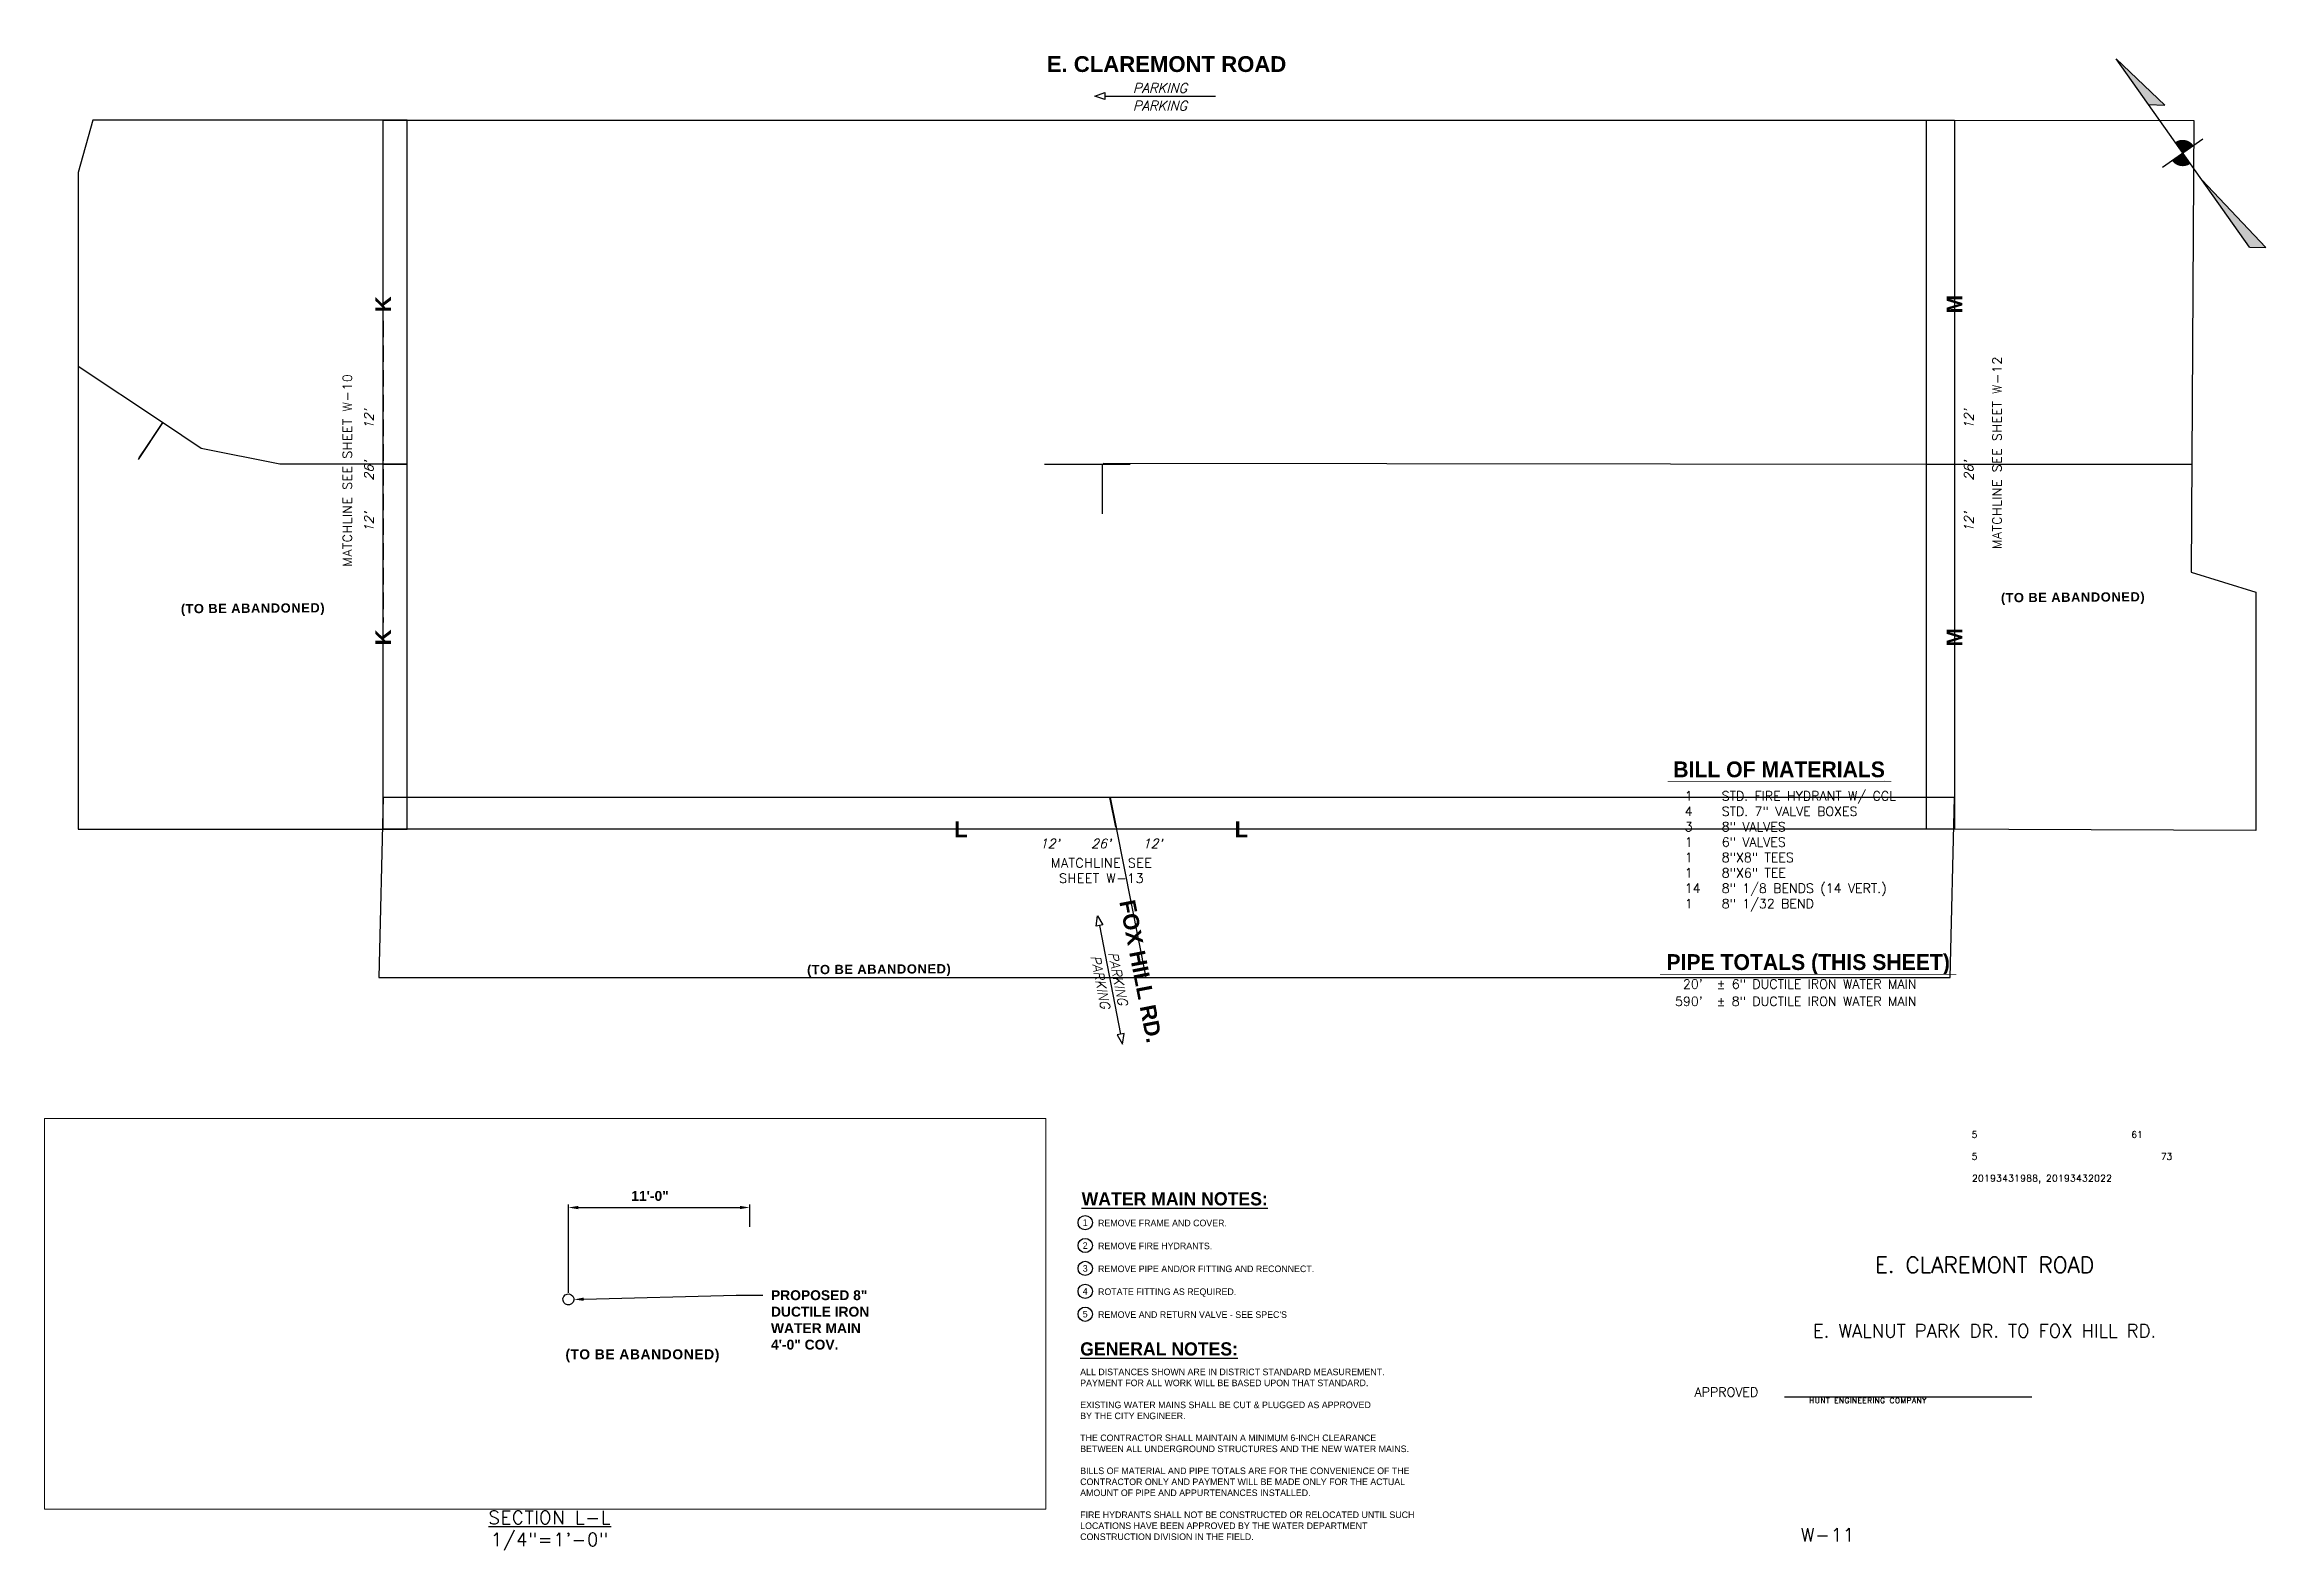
# Paper-space layout 'W11' of a CAD drawing. Header units: feet. Extents: x 1.6 to 35.4, y 0.6 to 23.5.
# The model-space entities are those that its viewports show. They can reach past a viewport. Long polylines and large blocks are cut down to what shows.
import ezdxf
from ezdxf import colors
from ezdxf.entities.mleader import LeaderData, LeaderLine
from ezdxf.enums import TextEntityAlignment as Align
from ezdxf.math import Vec2, Vec3

# ---------------------------------------------------------------- set-up
doc = ezdxf.new("R2010")
doc.units = ezdxf.units.FT
doc.header["$LTSCALE"] = 20
doc.linetypes.add('DASHED2', pattern=[0.375, 0.25, -0.125])
for name, color, linetype, plot in [('_Non-Plottable Layer', 255, 'Continuous', False), ('CALC', 10, 'Continuous', False), ('VIEWPORT', 5, 'Continuous', False)]:
    doc.layers.add(name, color=color, linetype=linetype, plot=plot)
for name, color, linetype in [('BORDER', 4, 'Continuous'), ('C-EX-DIMENSION', 10, 'Continuous'), ('C-EX-ROW', 4, 'Continuous'), ('C-PR-WATER', 4, 'Continuous'), ('C-PR-WATER-ABAND', 3, 'Continuous'), ('C-PR-WATER-ABAND-OFF', 3, 'Continuous'), ('C-PR-WATER-DIM', 4, 'Continuous'), ('C-PR-WATER-FITTING', 4, 'Continuous'), ('C-PR-WATER-TXT', 4, 'Continuous'), ('C-PR-WATER-TXT (W-2)', 4, 'Continuous'), ('C-PR-WATER-TXT-#', 6, 'Continuous'), ('NOTES', 7, 'Continuous')]:
    doc.layers.add(name, color=color, linetype=linetype)
doc.layers.add('C-EX-ROAD-NAME', color=3, linetype='Continuous', lineweight=30)
doc.styles.add('ARIAL', font='arialbd.ttf', dxfattribs={"height": 0.24})
doc.styles.add('BOLD', font='BOLD.SHX')
doc.styles.add('Copy of PROPOSED', font='arialbd.ttf', dxfattribs={"height": 0.6})
doc.styles.add('EXISTING', font='simplex.shx', dxfattribs={"oblique": 15, "height": 2.8})
doc.styles.add('L100', font='MONOPLEX', dxfattribs={"height": 2})
doc.styles.add('L140Proposed', font='simplex.shx', dxfattribs={"height": 1.6})
doc.styles.add('PROPOSED', font='simplex.shx')
doc.styles.add('PROPOSED PLAN', font='arialbd.ttf', dxfattribs={"height": 2.8})
doc.styles.add('PROPOSED SECTION', font='arialbd.ttf')
doc.styles.add('Simplex Ob', font='simplex.shx', dxfattribs={"oblique": 15})
doc.styles.add('SL80', font='simplex.shx', dxfattribs={"oblique": 15, "height": 1.6})
doc.styles.get("Standard").update_dxf_attribs({"font": 'simplex.shx'})
doc.dimstyles.new('Copy of PWD Proposed Section', dxfattribs={"dimtxt": 0.6, "dimasz": 0.6, "dimexe": 0.18, "dimexo": 0.0625, "dimgap": 0.07, "dimtad": 0, "dimdec": 0, "dimlfac": 12, "dimzin": 1, "dimdsep": 46, "dimlunit": 4, "dimtxsty": 'Copy of PROPOSED', "dimcen": 0, "dimclrd": 3, "dimclre": 256, "dimclrt": 3, "dimadec": 1, "dimazin": 0, "dimtfac": 1, "dimtdec": 0, "dimtmove": 2, "dimatfit": 2, "dimfxl": 0.18, "dimfrac": 2, "dimtolj": 1, "dimtzin": 0, "dimlwd": -1, "dimarcsym": 0})
doc.dimstyles.new('PWD Proposed', dxfattribs={"dimtxt": 2.8, "dimasz": 3, "dimexe": 0.18, "dimexo": 0.0625, "dimgap": 1, "dimtad": 0, "dimdec": 0, "dimlfac": 12, "dimzin": 1, "dimdsep": 46, "dimlunit": 4, "dimtxsty": 'PROPOSED PLAN', "dimcen": 0, "dimse1": 1, "dimse2": 1, "dimclrd": 256, "dimclrt": 3, "dimadec": 1, "dimazin": 0, "dimtfac": 1, "dimtdec": 0, "dimtofl": 0, "dimtmove": 0, "dimatfit": 1, "dimfxl": 0.18, "dimfrac": 2, "dimtolj": 1, "dimtzin": 0, "dimlwd": -1, "dimarcsym": 0})

psp = doc.layouts.new('W11')

# ---------------------------------------------------------------- texts
at = {"layer": 'BORDER', "color": 4, "linetype": 'DASHED2', "ltscale": 0.05, "char_height": 0.24, "width": 1.77635683940025e-15, "attachment_point": 5, "rotation": 90.00000000000007, "style": 'ARIAL'}
for s, insert in [('\\pxqc;K', (6.690132197924039, 19.54028051840172)), ('\\pxqc;K', (6.690132197924046, 14.4872946142321)), ('\\pxqc;M', (30.51441934609919, 14.48729461420356))]:
    psp.add_mtext(s, dxfattribs=dict(at, insert=insert))
at = {"layer": 'BORDER', "color": 4, "linetype": 'DASHED2', "ltscale": 0.05, "insert": (30.51441934609918, 19.54028051837318), "char_height": 0.24, "attachment_point": 5, "rotation": 90.00000000000007, "style": 'ARIAL'}
psp.add_mtext('\\pxqc;M', dxfattribs=at)
at = {"layer": 'BORDER', "color": 4, "char_height": 0.14, "width": 6.08530222952238, "style": 'PROPOSED'}
for s, insert, attachment_point, rotation in [('{\\T1.063;MATCHLINE SEE SHEET W-12}', (31.22836517031493, 17.28745181463943), 8, 90.00000000000006), ('{\\T1.063;MATCHLINE SEE SHEET W-10}', (6.076045096579608, 17.02128266788382), 2, 89.99999999999994)]:
    psp.add_mtext(s, dxfattribs=dict(at, insert=insert, attachment_point=attachment_point, rotation=rotation))
at = {"layer": 'BORDER', "color": 4, "linetype": 'DASHED2', "ltscale": 0.05, "insert": (15.44842367887518, 11.57583514485795), "char_height": 0.24, "width": 1.77635683940025e-15, "attachment_point": 5, "style": 'ARIAL'}
psp.add_mtext('\\pxqc;L', dxfattribs=at)
at = {"layer": 'BORDER', "color": 4, "linetype": 'DASHED2', "ltscale": 0.05, "insert": (19.7014095830448, 11.57583514485796), "char_height": 0.24, "attachment_point": 5, "style": 'ARIAL'}
psp.add_mtext('\\pxqc;L', dxfattribs=at)
at = {"layer": 'BORDER', "color": 4, "style": 'PROPOSED'}
for s, insert, char_height, width, attachment_point in [('{\\T1.063;MATCHLINE SEE\\PSHEET W-13}', (17.5824117325269, 10.76294787899746), 0.14, 6.08530222952238, 8), ('E. CLAREMONT ROAD', (30.96898269634855, 4.968826836768238), 0.24, 4.597836898343999, 5), ('E. WALNUT PARK DR. TO FOX HILL RD.', (30.96898269634855, 3.968826836768238), 0.1999489935328704, 7.312726177868738, 5)]:
    psp.add_mtext(s, dxfattribs=dict(at, insert=insert, char_height=char_height, width=width, attachment_point=attachment_point))
at = {"layer": 'BORDER', "color": 3, "attachment_point": 1, "style": 'PROPOSED'}
for s, insert, char_height, width in [('APPROVED', (26.57189383857346, 3.10947539887831), 0.14, 1.25), ('{\\T1.063; \\P\\H0.83295x;       W-11}', (27.16275436978478, 1.374090980463855), 0.24, 2.25667742952837)]:
    psp.add_mtext(s, dxfattribs=dict(at, insert=insert, char_height=char_height, width=width))
at = {"layer": 'BORDER', "insert": (9.216079660919291, 1.238221366067288), "char_height": 0.2, "width": 5, "attachment_point": 2, "style": 'PROPOSED'}
psp.add_mtext('{\\T1.063;\\LSECTION L-L\\P\\l1/4"=1\'-0"}', dxfattribs=at)
at = {"layer": 'C-EX-DIMENSION', "char_height": 0.14, "width": 2.284768853440391, "attachment_point": 5, "style": 'SL80'}
for insert, rotation in [((6.474383387977862, 17.01247733902325), 89.99999999999987), ((30.73016815604537, 17.01247733899471), 90.00000000000014)]:
    psp.add_mtext("12'     26'     12'", dxfattribs=dict(at, insert=insert, rotation=rotation))
at = {"layer": 'C-EX-DIMENSION', "insert": (17.57360640366633, 11.36008633491176), "char_height": 0.14, "width": 2.284768853440391, "attachment_point": 5, "style": 'SL80'}
psp.add_mtext("12'     26'     12'", dxfattribs=at)
at = {"layer": 'C-EX-ROAD-NAME', "insert": (18.56675602792303, 23.30258608752509), "char_height": 0.24, "width": 6.964848138693556, "attachment_point": 2, "style": 'EXISTING'}
psp.add_mtext('\\pxqc;{\\fArial|b1|i0|c0|p34;\\Q0;E. CLAREMONT ROAD}', dxfattribs=at)
at = {"layer": 'C-EX-ROAD-NAME', "insert": (18.29528277877424, 9.445785280329746), "char_height": 0.24, "width": 6.964848138693555, "attachment_point": 2, "rotation": 280.9945562775331, "style": 'EXISTING'}
psp.add_mtext('\\pxqc;{\\fArial|b1|i0|c0|p34;\\Q0;FOX HILL RD.}', dxfattribs=at)
at = {"layer": 'NOTES', "style": 'BOLD'}
for s, p in [('BILL OF MATERIALS%%U', (27.85425834273909, 12.36461212756439)), ('PIPE TOTALS (THIS SHEET)', (28.29476244382923, 9.44176729339646))]:
    psp.add_text(s, height=0.24, dxfattribs=at).set_placement(p, align=Align.CENTER)
at = {"layer": 'NOTES'}
for s, height, style, p in [('5      ', 0.1000314665625, 'PROPOSED', (30.77592858355542, 6.895360078014051)), ('61', 0.1000314665625, 'PROPOSED', (33.19597950976491, 6.895360078014051)), ('5      ', 0.1000314665625, 'PROPOSED', (30.77592858355542, 6.563910879602916)), ('73', 0.1000314665625, 'PROPOSED', (33.64231865441312, 6.563578729231885)), ('%%UGENERAL NOTES:', 0.2, 'BOLD', (17.25781346904206, 3.594535988055689))]:
    psp.add_text(s, height=height, dxfattribs=dict(at, style=style)).set_placement(p)
at = {"layer": 'NOTES', "char_height": 0.1452499193059119, "attachment_point": 5, "style": 'Simplex Ob'}
for insert, width, rotation in [((18.46902534121425, 22.81965162074225), 2.740994145742572, 359.98868729900965), ((18.46898269634855, 22.5500748089849), 1.773350625371268, 359.98868729900965), ((17.56544342423709, 9.262438430174983), 1.773350625371267, 280.9832435765427), ((17.83008036967686, 9.31380910628648), 2.740994145742572, 280.9832435765427)]:
    psp.add_mtext('PARKING', dxfattribs=dict(at, insert=insert, width=width, rotation=rotation))
at = {"layer": 'NOTES', "attachment_point": 1}
for s, insert, char_height, width, style in [('\\A1;1^ISTD. FIRE HYDRANT W/ CCL\\P4^ISTD. 7" VALVE BOXES\\P3^I8" VALVES\\P1^I6" VALVES\\P1^I8"X8" TEES\\P1^I8"X6" TEE\\P14^I8" 1/8 BENDS (14 VERT.)\\P1^I8" 1/32 BEND', (26.42421758647144, 12.15157212960016), 0.14, 3.80477944308549, 'L140Proposed'), ('\\pxql;{\\H1.067x;\\Q0;\\T1.063;20193431988, 20193432022}', (30.78078932699042, 6.332624329368863), 0.09375, 4.741223138392855, 'EXISTING'), ('ALL DISTANCES SHOWN ARE IN DISTRICT STANDARD MEASUREMENT.\\PPAYMENT FOR ALL WORK WILL BE BASED UPON THAT STANDARD.\\P\\PEXISTING WATER MAINS SHALL BE CUT & PLUGGED AS APPROVED\\PBY THE CITY ENGINEER.\\P\\PTHE CONTRACTOR SHALL MAINTAIN A MINIMUM 6-INCH CLEARANCE\\PBETWEEN ALL UNDERGROUND STRUCTURES AND THE NEW WATER MAINS.\\P\\PBILLS OF MATERIAL AND PIPE TOTALS ARE FOR THE CONVENIENCE OF THE CONTRACTOR ONLY AND PAYMENT WILL BE MADE ONLY FOR THE ACTUAL AMOUNT OF PIPE AND APPURTENANCES INSTALLED.\\P\\PFIRE HYDRANTS SHALL NOT BE CONSTRUCTED OR RELOCATED UNTIL SUCH LOCATIONS HAVE BEEN APPROVED BY THE WATER DEPARTMENT CONSTRUCTION DIVISION IN THE FIELD.', (17.25781346904206, 3.395789365577286), 0.1, 5.356328386643514, 'L100'), ('{\\T1.125;HUNT ENGINEERING COMPANY}', (28.31147697150024, 2.952569662087733), 0.08, 3.5, 'PROPOSED')]:
    psp.add_mtext(s, dxfattribs=dict(at, insert=insert, char_height=char_height, width=width, style=style))
at = {"layer": 'NOTES', "linetype": 'Continuous', "char_height": 0.14, "style": 'L140Proposed'}
for s, width, heights, insert, attachment_point in [("20'", 0.5814265917501302, [0.1666666666666667], (26.69679055814768, 9.298054202701238), 3), ('\\pxql;%%P 6" DUCTILE IRON WATER MAIN', 4.083124622593317, [0], (26.90756512981943, 9.298054202701238), 1), ("590'", 0.5814265917501302, [0.1666666666666667], (26.69679055814768, 9.036446399053261), 3), ('\\pxql;%%P 8" DUCTILE IRON WATER MAIN', 4.083124622593317, [0], (26.90756512981943, 9.036446399053261), 1)]:
    psp.add_mtext_dynamic_manual_height_columns(s, width=width, gutter_width=14, heights=heights, dxfattribs=dict(at, insert=insert, attachment_point=attachment_point))

msp = doc.modelspace()

# ---------------------------------------------------------------- texts
at = {"layer": 'C-PR-WATER-ABAND', "insert": (2707095.964348874, 271744.3142946822, -97.82606842608317), "char_height": 0.5999999999999993, "width": 11.0481127027591, "attachment_point": 1, "rotation": 324.6738888932284, "style": 'PROPOSED SECTION'}
msp.add_mtext('{\\T1.063;(TO BE ABANDONED)}', dxfattribs=at)
at = {"layer": 'C-PR-WATER-ABAND', "color": 4, "char_height": 2.8, "width": 48.1892447319731, "attachment_point": 2, "style": 'ARIAL'}
for insert, rotation in [((2706014.024345975, 270756.2723836182), 73.16546658613771), ((2706179.020577032, 270681.8256993441), 325.0736060951786), ((2705968.047984872, 270582.0309387888), 73.16546658613771)]:
    msp.add_mtext('\\pxql;{\\T1.063;\\C3;(TO BE ABANDONED)}', dxfattribs=dict(at, insert=insert, rotation=rotation))
at = {"layer": 'C-PR-WATER-ABAND-OFF', "color": 4, "char_height": 2.8, "width": 48.1892447319731, "attachment_point": 2, "rotation": 325.0736060951786, "style": 'ARIAL'}
for insert in [(2705791.390915681, 270957.9100592807), (2705882.986750649, 270758.7880812506), (2706243.59955416, 270641.5107532404)]:
    msp.add_mtext('\\pxql;{\\T1.063;\\C3;(TO BE ABANDONED)}', dxfattribs=dict(at, insert=insert))

# ---------------------------------------------------------------- blocks, each defined once
blk = doc.blocks.new('A$C6E5C789D')
at = {"layer": 'NOTES'}
for centre in [(17.34079432357487, 5.481790131355709), (17.34079432357487, 5.134519609782117), (17.34079432357487, 4.787249088208526), (17.34079432357487, 4.439978566634935), (17.34079432357487, 4.092708045061343)]:
    blk.add_circle(centre, 0.1083422452900322, dxfattribs=at)
for s, height, style, p in [('%%uWATER MAIN NOTES:', 0.2, 'BOLD', (17.28654782499746, 5.743125663150821)), ('REMOVE FRAME AND COVER.', 0.1, 'L100', (17.53555159324117, 5.425770402876267)), ('REMOVE FIRE HYDRANTS.', 0.1, 'L100', (17.53555159324117, 5.078499881302676)), ('REMOVE PIPE AND/OR FITTING AND RECONNECT.', 0.1, 'L100', (17.53555159324117, 4.731229359729085)), ('ROTATE FITTING AS REQUIRED.', 0.1, 'L100', (17.53555159324117, 4.383958838155493)), ("REMOVE AND RETURN VALVE - SEE SPEC'S", 0.1, 'L100', (17.53555159324117, 4.036688316581902))]:
    blk.add_text(s, height=height, dxfattribs=dict(at, style=style)).set_placement(p)
at = {"layer": 'NOTES', "style": 'L100'}
for s, p in [('1', (17.34079432357487, 5.481790131355709)), ('2', (17.34079432357487, 5.134519609782117)), ('3', (17.34079432357487, 4.787249088208526)), ('4', (17.34079432357487, 4.439978566634935)), ('5', (17.34079432357487, 4.092708045061343))]:
    blk.add_text(s, height=0.1, dxfattribs=at).set_placement(p, align=Align.MIDDLE)
blk = doc.blocks.new('PWD Noth Arrow')
at = {"layer": 'BORDER'}
for points in [[(-1.597832977040525e-12, 18.00000000000006), (3.999999999998288, 14.9999999999981), (-1.818989403545856e-12, 34.99999999999864)], [(0, 4), (-9.094947017729282e-13, -4.547473508864641e-13), (4, -1.364242052659392e-12, 0.4142135623732821)], [(-9.094947017729282e-13, -4.547473508864641e-13), (-4, -1.364242052659392e-12, 0.4142135623729491), (0, -4.000000000000455)], [(-9.094947017729282e-13, -35.00000000000068), (4.000000000000182, -38.00000000000355), (-1.234345958778249e-12, -9.999999999967713)]]:
    blk.add_hatch(color=0, dxfattribs=at).paths.add_polyline_path(points)
at = {"layer": 'BORDER', "color": 0}
for p, q in [((-9.094947017729282e-13, -35.00000000000182), (-1.818989403545856e-12, 34.99999999999864)), ((-1.818989403545856e-12, 34.99999999999864), (3.999999999998181, 14.99999999999864)), ((9.094947017729282e-13, 17.99999999999818), (3.999999999998181, 14.99999999999818)), ((-7.5, -4.547473508864641e-13), (7.5, -1.364242052659392e-12)), ((4, -38.00000000000227), (3.637978807091713e-12, -10.00000000000182)), ((1.818989403545856e-12, -35.00000000000273), (3.999999999999091, -38.00000000000273))]:
    blk.add_line(p, q, dxfattribs=at)
blk = doc.blocks.new('*U113')
at = {"layer": 'C-PR-WATER-FITTING'}
for p, q in [((-0.5411854113044683, -1.306556299918157), (-1.306550694171165, 0.5411989447457017)), ((1.000006103982741, -0.9999987791816238), (1.000006103429769, 1.000006103979104))]:
    blk.add_line(p, q, dxfattribs=at)
blk.add_lwpolyline([(-0.9238851714908378, -0.3826857684071001), (0, 0)], dxfattribs=at)
at = {"layer": 'C-PR-WATER-FITTING', "flags": 128}
blk.add_lwpolyline([(0, 0), (1.000006103706255, 2.764863893389702e-10)], dxfattribs=at)
blk = doc.blocks.new('*U111')
at = {"layer": 'C-PR-WATER-FITTING'}
for p, q in [((-0.7856830919117783, -1.175871206105512), (-1.175863067823229, 0.7856952716902015)), ((1.000006103982741, -0.9999987791816238), (1.000006103429769, 1.000006103979104))]:
    blk.add_line(p, q, dxfattribs=at)
blk.add_lwpolyline([(-0.9807912530377507, -0.195091582078021), (0, 0)], dxfattribs=at)
at = {"layer": 'C-PR-WATER-FITTING', "flags": 128}
blk.add_lwpolyline([(0, 0), (1.000006103706255, 2.764863893389702e-10)], dxfattribs=at)
blk = doc.blocks.new('*U266')
at = {"layer": 'C-PR-WATER-FITTING'}
blk.add_circle((0.001258637363207527, -0.006454222482716432), 0.9999999999999999, dxfattribs=at)
blk = doc.blocks.new('*U267')
at = {"layer": 'C-PR-WATER-FITTING'}
blk.add_line((0.7354776111298945, 1.301569081139727), (-0.7329603364034795, -1.31447752610516), dxfattribs=at)
for points in [[(-0.8172849021698395, 1.599779407438134), (-1.796242997768749, -0.1442507090052023)], [(1.607492669351563, 0.8120900333402724), (-0.1365374470917733, 1.791048128939182)], [(0.001258637363207527, -0.006454222482716433), (-1.306763949969294, 0.7277643492164656)], [(0.1390547218181883, -1.803956573904615), (-1.604975394625147, -0.8249984783057053)]]:
    blk.add_lwpolyline(points, dxfattribs=at)
blk = doc.blocks.new('*U104')
at = {"layer": 'C-PR-WATER-FITTING'}
for p, q in [((0.4670706159318638, 0.8842159547261478), (-0.467070615817303, -0.8842159542600269)), ((1.351289747809512, 0.4171436610498589), (0.4171485160603458, -1.351288247936316)), ((2.235508879046293, -0.04992863334117448), (1.301367647400063, -1.818360542381724)), ((3.119728010500571, -0.5170009273204612), (2.185586778442594, -2.285432836143513))]:
    blk.add_line(p, q, dxfattribs=at)
blk = doc.blocks.new('*U110')
at = {"layer": 'C-PR-WATER-FITTING'}
for p, q in [((0.5163946842723601, 3.119828416501028), (2.285008084348079, 2.186030848156078)), ((0.04949422276698885, 2.235518539094414), (1.818107623060125, 1.301720971161252)), ((-0.8843067003524623, 0.4668987840752897), (0.8843066998863192, -0.4668987839608195)), ((-0.4174062391501713, 1.351208661905216), (1.35120716108861, 0.4174110938691074))]:
    blk.add_line(p, q, dxfattribs=at)
blk = doc.blocks.new('*U265')
at = {"layer": 'C-PR-WATER-FITTING'}
h = blk.add_hatch(color=256, dxfattribs=at)
h.dxf.hatch_style = 1
h.paths.add_polyline_path([(0.5012586373632075, -0.006454222482716432, 1), (-0.4987413626367925, -0.006454222482716432, 1)])
blk.add_circle((0.001258637363207527, -0.006454222482716432), 0.5, dxfattribs=at)
blk = doc.blocks.new('*U112')
at = {"layer": 'C-PR-WATER-FITTING'}
for p, q in [((0.6305951707463497, 0.7761073028200582), (-0.630595170543056, -0.7761073023852427)), ((1.406705262366276, 0.1455098667451867), (0.1455149210768703, -1.406704738460114)), ((2.18281535321821, -0.4850875699056713), (0.921625012019156, -2.037302175184384)), ((2.95892544436379, -1.115685006195125), (1.697735102803331, -2.667899611180192))]:
    blk.add_line(p, q, dxfattribs=at)
blk = doc.blocks.new('*U268')
at = {"layer": 'C-PR-WATER-FITTING'}
blk.add_line((1.268933999300811, 0.7954196086121429), (-1.266416724574396, -0.8083280535775756), dxfattribs=at)
for points in [[(0.0445016905462999, 1.795802706579122), (-1.645731199777299, 0.7266381839408449)], [(1.803516260619949, -0.04969683654965681), (0.7343517379816726, 1.640536053773943)], [(-0.7318344632552576, -1.653444498739375), (-1.800998985893534, 0.03678839158422412)], [(0.001258637363207527, -0.006454222482716433), (-0.8006147546154998, 1.261220445259983)]]:
    blk.add_lwpolyline(points, dxfattribs=at)
blk.add_circle((-1.335197015934638, 2.106336890421783), 1, dxfattribs=at)
blk = doc.blocks.new('*U114')
at = {"layer": 'C-PR-WATER-FITTING'}
for p, q in [((0.4039352207109461, 1.355296703293553), (1.355298153641701, -0.4039303506763791)), ((1.283551908287436, 1.830979878495067), (2.234914841320592, 0.07175282458051133)), ((2.16316859564242, 2.306663054106183), (3.114531528265971, 0.5474359999701213)), ((-0.4756814666273314, 0.8796135271620795), (0.4756814663034233, -0.879613526807853))]:
    blk.add_line(p, q, dxfattribs=at)
blk = doc.blocks.new('*U117')
at = {"layer": 'C-PR-WATER-FITTING'}
for p, q in [((-0.7856830919117783, -1.175871206105512), (-1.175863067823229, 0.7856952716902015)), ((1.000006103982741, -0.9999987791816238), (1.000006103429769, 1.000006103979104))]:
    blk.add_line(p, q, dxfattribs=at)
blk.add_lwpolyline([(-0.9807912530377507, -0.195091582078021), (0, 0)], dxfattribs=at)
at = {"layer": 'C-PR-WATER-FITTING', "flags": 128}
blk.add_lwpolyline([(0, 0), (1.000006103706255, 2.764863893389702e-10)], dxfattribs=at)
blk = doc.blocks.new('*U118')
at = {"layer": 'C-PR-WATER-FITTING'}
for p, q in [((-0.102176247953731, 3.160625386328813), (1.814628650100983, 2.589809969256189)), ((-0.3875849817193218, 2.202219493753464), (1.529219916468296, 1.631404077127132)), ((-0.958402449316955, 0.2854077083796181), (0.9584024488374365, -0.2854077083582874)), ((-0.6729937159312049, 1.243813601311018), (1.243811182223187, 0.6729981845731126))]:
    blk.add_line(p, q, dxfattribs=at)
blk = doc.blocks.new('*U122')
at = {"layer": 'C-PR-WATER-FITTING'}
for p, q in [((7.324641046579927e-06, -1.414203314310726), (-1.414203314299812, 7.323847967199981e-06)), ((1.000006103982741, -0.9999987791816238), (1.000006103429769, 1.000006103979104))]:
    blk.add_line(p, q, dxfattribs=at)
at = {"layer": 'C-PR-WATER-FITTING', "flags": 128}
blk.add_lwpolyline([(-0.707101656953455, -0.7071016573536326), (0, 0), (1.000006103706255, 2.764863893389702e-10)], dxfattribs=at)
blk = doc.blocks.new('*U269')
at = {"layer": 'C-PR-WATER-FITTING'}
blk.add_line((1.106532468534217, 1.007632668462501), (-1.104015193807802, -1.020541113427934), dxfattribs=at)
for points in [[(-0.2759788809825168, 1.774876560505525), (-1.74967651552814, 0.4227614463474773)], [(1.782590025613241, 0.270783851189689), (0.430474911455193, 1.744481485735313)], [(0.001258637363207527, -0.006454222482716432), (-1.012827698255328, 1.098819003426501)], [(-0.427957636728778, -1.757389930700745), (-1.780072750886825, -0.2836922961551218)]]:
    blk.add_lwpolyline(points, dxfattribs=at)
blk = doc.blocks.new('*U120')
at = {"layer": 'C-PR-WATER-FITTING'}
for p, q in [((0.9956673067035706, -0.09294852995557151), (-0.9956673062291044, 0.09294853002820014)), ((0.9027184432533074, -1.088619414074313), (-1.088616169679367, -0.9027223540905415)), ((0.8097695788973951, -2.084290297874666), (-1.181565034046101, -1.898393238006806)), ((0.7168207150051276, -3.079961181718303), (-1.274513897895084, -2.894064121386797))]:
    blk.add_line(p, q, dxfattribs=at)
blk = doc.blocks.new('*U121')
at = {"layer": 'C-PR-WATER-FITTING'}
for p, q in [((0.995667306694876, -0.09294853004870895), (-0.99566730622041, 0.09294853012133764)), ((0.9027184431514746, -1.088619414158756), (-1.088616169763811, -0.9027223539887093)), ((0.8097695787024245, -2.084290297950415), (-1.181565034223682, -1.89839323789628)), ((0.7168207147170198, -3.079961181785357), (-1.274513898165804, -2.894064121267576))]:
    blk.add_line(p, q, dxfattribs=at)
blk = doc.blocks.new('*D146')
at = {"layer": 'C-PR-WATER-DIM', "linetype": 'Continuous', "transparency": 16777216}
for p, q in [((2706266.86214736, 270689.9488904625), (2706273.241827013, 270698.9468105575)), ((2706257.029538696, 270676.0809485109), (2706255.294372482, 270673.6336646671))]:
    blk.add_line(p, q, dxfattribs=at)
at = {"layer": 'C-PR-WATER-DIM', "transparency": 16777216}
for points in [[(2706266.45426672, 270690.2380848315), (2706267.270028001, 270689.6596960938), (2706265.126981147, 270687.5016066188)], [(2706256.621658055, 270676.3701428799), (2706257.437419336, 270675.7917541421), (2706258.764704909, 270678.5282323544)]]:
    blk.add_solid(points, dxfattribs=at)
at = {"layer": 'C-PR-WATER-DIM', "transparency": 16777216, "insert": (2706276.74380117, 270703.88600584), "char_height": 2.8, "attachment_point": 5, "rotation": 54.66270533737349, "style": 'PROPOSED PLAN'}
blk.add_mtext('\\A1;11\'-0"', dxfattribs=at)
blk = doc.blocks.new('*D147')
at = {"layer": 'C-PR-WATER-DIM', "linetype": 'Continuous', "transparency": 16777216}
for p, q in [((2706203.304027107, 270734.9940476001), (2706209.683706078, 270743.9919684401)), ((2706193.467943862, 270721.1212024603), (2706191.732777867, 270718.6739184614))]:
    blk.add_line(p, q, dxfattribs=at)
at = {"layer": 'C-PR-WATER-DIM', "transparency": 16777216}
for points in [[(2706202.89614644, 270735.2832419325), (2706203.711907773, 270734.7048532676), (2706201.568861112, 270732.5467636012)], [(2706193.060063195, 270721.4103967927), (2706193.875824528, 270720.8320081278), (2706195.203109857, 270723.5684864591)]]:
    blk.add_solid(points, dxfattribs=at)
at = {"layer": 'C-PR-WATER-DIM', "transparency": 16777216, "insert": (2706213.185679794, 270748.931164036), "char_height": 2.8, "attachment_point": 5, "rotation": 54.66271046177617, "style": 'PROPOSED PLAN'}
blk.add_mtext('\\A1;11\'-0"', dxfattribs=at)
blk = doc.blocks.new('*D148')
at = {"layer": 'C-PR-WATER-DIM', "linetype": 'Continuous', "transparency": 16777216}
for p, q in [((2705880.318965871, 270963.9012726413), (2705886.698645523, 270972.899192736)), ((2705870.486357206, 270950.0333306897), (2705868.751190993, 270947.5860468461))]:
    blk.add_line(p, q, dxfattribs=at)
at = {"layer": 'C-PR-WATER-DIM', "transparency": 16777216}
for points in [[(2705879.91108523, 270964.1904670103), (2705880.726846511, 270963.6120782723), (2705878.583799657, 270961.4539887977)], [(2705870.078476566, 270950.3225250586), (2705870.894237847, 270949.7441363207), (2705872.22152342, 270952.4806145334)]]:
    blk.add_solid(points, dxfattribs=at)
at = {"layer": 'C-PR-WATER-DIM', "transparency": 16777216, "insert": (2705890.20061968, 270977.8383880185), "char_height": 2.8, "attachment_point": 5, "rotation": 54.66270533737349, "style": 'PROPOSED PLAN'}
blk.add_mtext('\\A1;11\'-0"', dxfattribs=at)
blk = doc.blocks.new('*D149')
at = {"layer": 'C-PR-WATER-DIM', "linetype": 'Continuous', "transparency": 16777216}
for p, q in [((2705987.798173422, 270798.9346300878), (2705985.311182121, 270800.6123887924)), ((2706000.40038831, 270790.4330017464), (2706008.960903886, 270784.6579596228))]:
    blk.add_line(p, q, dxfattribs=at)
at = {"layer": 'C-PR-WATER-DIM', "transparency": 16777216}
for points in [[(2705988.077799872, 270799.3491286379), (2705987.518546971, 270798.5201315377), (2705990.285164722, 270797.2568713834)], [(2706000.680014761, 270790.8475002965), (2706000.120761859, 270790.0185031963), (2705997.913397009, 270792.1107604511)]]:
    blk.add_solid(points, dxfattribs=at)
at = {"layer": 'C-PR-WATER-DIM', "transparency": 16777216, "insert": (2706013.155312542, 270781.8283535712), "char_height": 2.8, "attachment_point": 5, "rotation": 325.99585336163193, "style": 'PROPOSED PLAN'}
blk.add_mtext('\\A1;9\'-2"', dxfattribs=at)
blk = doc.blocks.new('*D150')
at = {"layer": 'C-PR-WATER-DIM', "linetype": 'Continuous', "transparency": 16777216}
for p, q in [((2705843.555896617, 270990.2639346416), (2705852.635798737, 271003.0703744113)), ((2705833.579068758, 270976.1924564058), (2705831.843913137, 270973.7451650521))]:
    blk.add_line(p, q, dxfattribs=at)
at = {"layer": 'C-PR-WATER-DIM', "transparency": 16777216}
for points in [[(2705843.148014724, 270990.5531272453), (2705843.963778509, 270989.9747420382), (2705841.820740995, 270987.8166432879)], [(2705833.171186865, 270976.4816490095), (2705833.98695065, 270975.9032638024), (2705835.314224379, 270978.6397477598)]]:
    blk.add_solid(points, dxfattribs=at)
at = {"layer": 'C-PR-WATER-DIM', "transparency": 16777216, "insert": (2705856.137751516, 271008.0095848513), "char_height": 2.8, "attachment_point": 5, "rotation": 54.66295332680103, "style": 'PROPOSED PLAN'}
blk.add_mtext('\\A1;11\'-3"', dxfattribs=at)
blk = doc.blocks.new('*D151')
at = {"layer": 'C-PR-WATER-DIM', "linetype": 'Continuous', "transparency": 16777216}
for p, q in [((2705795.642609836, 271036.810821488), (2705798.445017444, 271037.8815743061)), ((2705778.551609661, 271030.2806377464), (2705767.926289478, 271026.2208815941))]:
    blk.add_line(p, q, dxfattribs=at)
at = {"layer": 'C-PR-WATER-DIM', "transparency": 16777216}
for points in [[(2705795.464151033, 271037.2778894227), (2705795.821068638, 271036.3437535533), (2705792.840202227, 271035.7400686699)], [(2705778.373150858, 271030.7477056811), (2705778.730068464, 271029.8135698118), (2705781.354017269, 271031.3513905646)]]:
    blk.add_solid(points, dxfattribs=at)
at = {"layer": 'C-PR-WATER-DIM', "transparency": 16777216, "insert": (2705762.270370785, 271024.0598501791), "char_height": 2.8, "attachment_point": 5, "rotation": 20.911015879722285, "style": 'PROPOSED PLAN'}
blk.add_mtext('\\A1;12\'-4"', dxfattribs=at)
blk = doc.blocks.new('*D155')
at = {"layer": 'C-PR-WATER-DIM', "linetype": 'Continuous', "transparency": 16777216}
for p, q in [((2705955.652137538, 270741.5741073317), (2705952.992913642, 270742.9628219435)), ((2705967.614419904, 270735.3270980674), (2705979.496326751, 270729.1220629502))]:
    blk.add_line(p, q, dxfattribs=at)
at = {"layer": 'C-PR-WATER-DIM', "transparency": 16777216}
for points in [[(2705955.883589973, 270742.0173113141), (2705955.420685103, 270741.130903349), (2705958.311361433, 270740.1853927199)], [(2705967.845872339, 270735.7703020498), (2705967.382967468, 270734.8838940847), (2705964.955196008, 270736.7158126791)]]:
    blk.add_solid(points, dxfattribs=at)
at = {"layer": 'C-PR-WATER-DIM', "transparency": 16777216, "insert": (2705983.962589422, 270726.7896665537), "char_height": 2.8, "attachment_point": 5, "rotation": 152.42528706866645, "style": 'PROPOSED PLAN'}
blk.add_mtext('\\A1;7\'-6"', dxfattribs=at)
blk = doc.blocks.new('*D156')
at = {"layer": 'C-PR-WATER-DIM', "linetype": 'Continuous', "transparency": 16777216}
for p, q in [((2705922.046163701, 270666.2518931491), (2705919.2002762, 270667.2010634855)), ((2705938.317078221, 270660.8251609269), (2705941.162965722, 270659.8759905905))]:
    blk.add_line(p, q, dxfattribs=at)
at = {"layer": 'C-PR-WATER-DIM', "transparency": 16777216}
for points in [[(2705922.204358758, 270666.7262077328), (2705921.887968645, 270665.7775785656), (2705924.892051203, 270665.3027228127)], [(2705938.475273277, 270661.2994755106), (2705938.158883165, 270660.3508463434), (2705935.471190719, 270661.7743312632)]]:
    blk.add_solid(points, dxfattribs=at)
at = {"layer": 'C-PR-WATER-DIM', "transparency": 16777216, "insert": (2705952.379954428, 270656.109856369), "char_height": 2.8, "attachment_point": 5, "rotation": 161.55524599587787, "style": 'PROPOSED PLAN'}
blk.add_mtext('\\A1;11\'-2"', dxfattribs=at)
blk = doc.blocks.new('*D196')
at = {"layer": 'C-PR-WATER-TXT', "lineweight": -2, "transparency": 16777216}
for p, q in [((2707098.089807927, 271747.007515948), (2707101.187058172, 271751.3795667675)), ((2707109.384174777, 271743.9201295008), (2707110.163619669, 271745.0203869583))]:
    blk.add_line(p, q, dxfattribs=at)
at = {"layer": 'C-PR-WATER-TXT', "color": 3, "linetype": 'Continuous', "transparency": 16777216}
blk.add_line((2707101.572601098, 271750.8858495888), (2707109.569973459, 271745.2203473963), dxfattribs=at)
at = {"layer": 'C-PR-WATER-TXT', "color": 3, "transparency": 16777216}
for points in [[(2707101.51479463, 271750.8042504939), (2707101.630407566, 271750.9674486835), (2707101.08300653, 271751.2326883972)], [(2707109.51216699, 271745.1387483014), (2707109.627779926, 271745.301946491), (2707110.059568027, 271744.8735085879)]]:
    blk.add_solid(points, dxfattribs=at)
at = {"layer": 'C-PR-WATER-TXT', "color": 3, "transparency": 16777216, "insert": (2707105.526881129, 271748.938262006), "char_height": 0.6, "attachment_point": 5, "rotation": 324.68546261824093, "style": 'Copy of PROPOSED'}
blk.add_mtext('\\A1;11\'-0"', dxfattribs=at)

# ---------------------------------------------------------------- dimensions: what is measured, and where the dimension line sits
at = {"layer": 'C-PR-WATER-DIM'}
for base, p1, p2, angle, override, picture, middle in [((2705781.354017269, 271031.3513905646), (2705794.886868789, 271030.3834692326), (2705783.400683831, 271025.9947911272), 200.91101587946895, {"dimclrt": 256}, '*D151', (2705762.270370785, 271024.0598501791)), ((2705835.314224379, 270978.6397477598), (2705850.967927041, 270981.3311910105), (2705844.461410424, 270972.1542954826), 234.66295332645808, {"dimclrt": 256}, '*D150', (2705856.137751516, 271008.0095848513)), ((2705872.22152342, 270952.4806145334), (2705880.540879599, 270960.0663855572), (2705874.178603361, 270951.093011293), 234.66270533539483, {"dimclrt": 256}, '*D148', (2705890.20061968, 270977.8383880185)), ((2705997.913397009, 270792.1107604511), (2705987.453374102, 270793.0592244762), (2705995.081606389, 270787.9131135439), 325.995853361031, {"dimclrt": 256}, '*D149', (2706013.155312542, 270781.8283535712)), ((2706195.203109857, 270723.5684864591), (2706203.525939712, 270731.1591615747), (2706197.160188457, 270722.1808844326), 234.66271046375374, {"dimclrt": 256}, '*D147', (2706213.185679794, 270748.931164036)), ((2705964.955196008, 270736.7158126791), (2705956.788666469, 270737.2696123261), (2705963.432501043, 270733.8000322854), 332.425287068272, {"dimclrt": 256}, '*D155', (2705983.962589422, 270726.7896665537)), ((2706258.764704909, 270678.5282323544), (2706267.084061089, 270686.1140033782), (2706260.721784851, 270677.140629114), 234.66270533539483, {"dimclrt": 256}, '*D146', (2706276.74380117, 270703.88600584)), ((2705935.471190719, 270661.7743312632), (2705924.892051203, 270665.3027228126), (2705935.471190719, 270661.7743312629), 341.55524599587784, {"dimclrt": 256, "dimtmove": 2}, '*D156', (2705952.379954428, 270656.109856369))]:
    dim = msp.add_linear_dim(base=base, p1=p1, p2=p2, angle=angle, dimstyle='PWD Proposed', override=override, dxfattribs=at)
    dim.commit()
    dim.dimension.update_dxf_attribs({"geometry": picture, "text_midpoint": middle, "dimtype": 161})
at = {"layer": 'C-PR-WATER-TXT', "color": 3}
dim = msp.add_linear_dim(base=(2707110.059568026, 271744.8735085878), p1=(2707098.053678884, 271746.9565165133), p2=(2707109.348045734, 271743.8691300665), angle=324.685462618241, dimstyle='Copy of PWD Proposed Section', override={"dimtxt": 1}, dxfattribs=at)
dim.commit()
dim.dimension.update_dxf_attribs({"geometry": '*D196', "text_midpoint": (2707105.526881129, 271748.9382620061), "dimtype": 160})

# ---------------------------------------------------------------- linework, layer by layer
at = {"layer": '_Non-Plottable Layer'}
for p, q in [((2706343.112402932, 270632.2309021995), (2706361.579226912, 270619.1430231151)), ((2706361.579226912, 270619.1430231149), (2706380.046050891, 270606.0551440305))]:
    msp.add_line(p, q, dxfattribs=at)
msp.add_lwpolyline([(2705909.361767517, 270461.9877693469), (2705909.361767517, 270660.4692510209), (2705926.218309579, 270566.8724702192), (2705904.222197799, 270579.9742361353)], dxfattribs=at)
msp.add_lwpolyline([(2705909.361767517, 270461.9877693469), (2705909.361767517, 270660.4692510209), (2705926.218309579, 270566.8724702192), (2705904.222197799, 270579.9742361353)], dxfattribs=at)
at = {"layer": 'C-PR-WATER'}
for p, q in [((2705785.83512496, 271054.0739749659), (2705787.192218319, 271102.991053132)), ((2705803.938628166, 271006.6929228081), (2705785.835109412, 271054.074015657)), ((2705798.929917303, 271019.819041539), (2705797.65792248, 271019.3330337087)), ((2705795.660443463, 271018.5698305686), (2705786.42108331, 271015.0396264356)), ((2705803.937979834, 271006.6936269478), (2705820.647578121, 270989.0317270355)), ((2705998.307242025, 270863.1200812656), (2705820.647578121, 270989.0317270355)), ((2705983.951685017, 270873.2942072836), (2705982.178525296, 270870.7923024116)), ((2705981.022066299, 270869.1605540891), (2705974.190561292, 270859.5213910385)), ((2706039.396688452, 270833.9990094946), (2705999.938982394, 270861.9636279057)), ((2706024.136310366, 270844.8184215971), (2706007.284578818, 270821.0407915758)), ((2706459.216440987, 270536.4361682152), (2706041.028427325, 270832.8425571944)), ((2706006.12814249, 270819.409075238), (2705972.632284489, 270772.1468634055)), ((2705972.632284489, 270772.1468634055), (2705924.892051203, 270665.3027228133)), ((2705924.892051203, 270665.3027228127), (2705903.5381456, 270571.5109456423))]:
    msp.add_line(p, q, dxfattribs=at)
at = {"layer": 'C-PR-WATER', "color": 6, "linetype": 'Continuous'}
msp.add_circle((2707097.860935718, 271746.6845584595), 0.3333333333333333, dxfattribs=at)
at = {"layer": 'C-PR-WATER-TXT-#'}
for centre in [(2705822.366632274, 271011.8731011858), (2705813.054276396, 271004.6388154233), (2705974.421661074, 270867.7473831549), (2705969.769664145, 270857.3231700083), (2706000.798419833, 270856.2071231664), (2706041.882207383, 270827.0780667945), (2706000.98788005, 270822.4596319038)]:
    msp.add_circle(centre, 1.749999999977641, dxfattribs=at)
at = {"layer": 'CALC'}
for p, q in [((2705798.925211145, 271019.8141939046), (2705786.42108331, 271015.0396264355)), ((2705798.932184543, 271019.8168549199), (2705787.82242415, 271015.5747134464)), ((2705983.958236204, 270873.2947757044), (2705974.190561292, 270859.5213910385)), ((2705983.954146401, 270873.2976802636), (2705975.05790554, 270860.7452022803)), ((2705967.723426968, 270866.3304950819), (2706069.113594708, 270794.4729751676)), ((2705980.112213168, 270812.0972420084), (2706011.471839807, 270857.2930431166)), ((2706001.37282032, 270797.018419639), (2706032.098003079, 270841.488166108)), ((2705974.545557037, 270804.0745226622), (2705980.112213168, 270812.0972420084)), ((2705995.081717251, 270787.9130626202), (2706001.37282032, 270797.018419639)), ((2706365.828188572, 270584.1842578924), (2706384.295012551, 270571.096378808))]:
    msp.add_line(p, q, dxfattribs=at)
for points in [[(2705846.251771081, 270970.8854241361), (2705820.647577726, 270989.0317273157), (2705803.937979834, 271006.6936269478), (2705798.932185751, 271019.8168553813), (2705785.83512496, 271054.0739749656), (2705787.192218319, 271102.991053132), (2705794.399156351, 271119.1105653532), (2705870.372957695, 271226.3055388872)], [(2705798.924194416, 271019.8168549199), (2705786.894054341, 271015.2203407122)], [(2705846.348688704, 270970.8167363025), (2706234.887024358, 270695.4380289873)], [(2706009.84247483, 270854.9447863513), (2705846.348688704, 270970.8167363025)], [(2705846.407034816, 270970.9093933774), (2706234.887024358, 270695.4380289874)], [(2705983.949628034, 270873.291304908), (2705974.479676041, 270859.9293281191)], [(2706005.789918268, 270864.7113016266), (2705997.072818494, 270852.4202935798)], [(2706009.840065171, 270854.9413135265), (2706031.020921271, 270839.92926391)], [(2706024.136310366, 270844.8184215971), (2705972.632284489, 270772.1468634047), (2705963.633954514, 270752.0083184758)], [(2705963.813245228, 270752.568881673), (2705972.632284489, 270772.1468634052), (2706024.140428496, 270844.81549692)], [(2706024.140428496, 270844.81549692), (2706015.423328721, 270832.5244888732)], [(2706015.423328721, 270832.5244888732), (2705972.921401003, 270772.5548029758), (2705963.633954514, 270752.008318476)], [(2705963.586707311, 270751.9025777525), (2705924.892051203, 270665.3027228133), (2705903.5381456, 270571.5109456423), (2705931.709539404, 270515.0437579385), (2705923.041950408, 270493.0196767049), (2705896.930763746, 270481.658330402), (2705880.91235115, 270487.9634559456), (2705871.201352966, 270494.2062976687), (2705864.646034802, 270524.3613665918), (2705884.823908882, 270555.7488827165), (2705905.049973334, 270568.4806142002)], [(2706235.246302967, 270695.1833768416), (2706459.216440987, 270536.4361682154), (2706464.230169141, 270507.2606499979), (2706483.297161279, 270493.7862524352), (2706510.773820701, 270498.3371065045)]]:
    msp.add_lwpolyline(points, dxfattribs=at)

# ---------------------------------------------------------------- block references
at = {"layer": 'C-PR-WATER-FITTING'}
for name, p, rotation in [('*U113', (2705785.835125223, 271054.0739844544), 88.41065633874061), ('*U268', (2705798.924359319, 271019.8164233299), 78.57103055084109), ('*U114', (2705794.812864535, 271018.245984914), 172.5071740749816), ('*U265', (2705786.42108331, 271015.0396264356), 83.92415502369693), ('*U113', (2705803.93862867, 271006.6929610152), 110.9116143357249), ('*U112', (2705813.388521311, 270996.7044868849), 172.5071740749816), ('*U111', (2705820.647578123, 270989.0317270344), 133.4127511285038), ('*U104', (2705833.384877621, 270980.0044987527), 172.5071740749816), ('*U104', (2705981.928739191, 270874.7279172915), 172.5071740749816), ('*U267', (2705983.951685017, 270873.2942072835), 83.92415502369693), ('*U104', (2705988.521633713, 270870.0553755264), 172.5071740749816), ('*U266', (2705981.59374461, 270869.9758598295), 83.92415502369693), ('*U266', (2705999.119016824, 270862.5447570828), 83.92415502369693), ('*U265', (2705974.184010105, 270859.5208226176), 83.92415502369693), ('*U104', (2706012.778812512, 270852.8637337253), 172.5071740749816), ('*U267', (2706024.133877309, 270844.8149284992), 83.92415502369693), ('*U104', (2706028.703828129, 270841.5760952363), 172.5071740749816), ('*U266', (2706040.208463251, 270833.4236853116), 83.92415502369693), ('*U110', (2706010.260359799, 270825.2395791113), 172.5071740749816), ('*U266', (2706006.699798133, 270820.2243489937), 83.92415502369693), ('*U117', (2705972.632284489, 270772.1468634052), 54.67388887475934), ('*U118', (2705971.816382471, 270770.3208490806), 172.5071740749816), ('*U118', (2705969.878726005, 270765.9372200106), 172.5071740749816), ('*U117', (2705924.892051203, 270665.3027228133), 65.92389502362255), ('*U120', (2705908.981372867, 270595.4189819725), 172.5071740749816), ('*U121', (2705903.997426422, 270573.5282236687), 172.5071740749816), ('*U122', (2705903.5381456, 270571.5109456423), 74.17368923164642), ('*U269', (2705905.046600843, 270568.4751895975), 76.9679612285863)]:
    msp.add_blockref(name, p, dxfattribs=dict(at, rotation=rotation))

msp.set_redraw_order([(e.dxf.handle, doc.entitydb.next_handle()) for e in msp.query("TEXT MTEXT ATTDEF DIMENSION ARC_DIMENSION")])  # texts and dimensions are drawn at this point

# ---------------------------------------------------------------- leaders
at = {"layer": 'C-PR-WATER-TXT'}
ml = msp.add_multileader_mtext('Standard', dxfattribs=at)
ml.set_content('PROPOSED 8" DUCTILE IRON\\PWATER MAIN 4\'-0" COV.', color=256, style='PROPOSED SECTION')
ml.set_leader_properties(color=256)
ml.build(insert=Vec2(0, 0))
ml.multileader.update_dxf_attribs({"dogleg_length": 15, "arrow_head_size": 0.6})
ctx = ml.context
ctx.base_point, ctx.char_height, ctx.arrow_head_size, ctx.landing_gap_size, ctx.plane_origin, ctx.plane_x_axis, ctx.plane_y_axis = Vec3(2706963.897329937, 271836.3901679204, -97.82606842608317), 0.6, 0.6, 0.5, Vec3(2707052.619626512, 271817.874646593, -97.82606842608317), Vec3(0.8158741612981314, -0.5782294984917933), Vec3(0.5782294984917933, 0.8158741612981314)
notes = []
notes.append((ctx, [(1, (1, 1, 0), (2706975.750553242, 271827.989505548, -97.82606842608317), (-0.8158741612981314, 0.5782294984917933), 1.615834679664658, [(0, [(2706987.806859819, 271824.56917722, -97.82606842608317)], 0, [])])]))
ctx.mtext.insert, ctx.mtext.text_direction, ctx.mtext.rotation, ctx.mtext.width, ctx.mtext.defined_height, ctx.mtext.flow_direction = Vec3(2706964.481694067, 271836.3499894006, -97.82606842608317), Vec3(0.8158741612981314, -0.5782294984917933), 5.666628356441085, 123.1784626566085, 1.675011601446903, 5
ml = msp.add_multileader_mtext('Standard', dxfattribs=at)
ml.set_content('PROPOSED 8" DUCTILE IRON\\PWATER MAIN 4\'-0" COV.', color=256, style='PROPOSED SECTION')
ml.set_leader_properties(color=256)
ml.build(insert=Vec2(0, 0))
ml.multileader.update_dxf_attribs({"dogleg_length": 15, "arrow_head_size": 0.6})
ctx = ml.context
ctx.base_point, ctx.char_height, ctx.arrow_head_size, ctx.landing_gap_size, ctx.plane_origin, ctx.plane_x_axis, ctx.plane_y_axis = Vec3(2707107.622891767, 271740.072824623, -97.82606842608317), 0.6, 0.6, 0.5, Vec3(2707172.076410914, 271734.7828276876, -97.82606842608317), Vec3(0.8158741612981314, -0.5782294984917933), Vec3(0.5782294984917933, 0.8158741612981314)
notes.append((ctx, [(0, (1, 1, 0), (2707106.304574003, 271741.0071478994, -97.82606842608317), (0.8158741612981314, -0.5782294984917933), 1.615834679664658, [(0, [(2707098.130634439, 271746.4886663688, -97.82606842608317)], 0, [])])]))
ctx.mtext.insert, ctx.mtext.text_direction, ctx.mtext.rotation, ctx.mtext.width, ctx.mtext.defined_height, ctx.mtext.flow_direction = Vec3(2707108.207255898, 271740.0326461032, -97.82606842608317), Vec3(0.8158741612981314, -0.5782294984917933), 5.666628356441085, 6.563645878836935, 1.675011601446903, 5
at = {"layer": 'C-PR-WATER-TXT (W-2)'}
ml = msp.add_multileader_mtext('Standard', dxfattribs=at)
ml.set_content('PROPOSED 8" DUCTILE IRON {\\LWATER MAIN 4\'-0" COV.}', color=256, style='ARIAL')
ml.set_leader_properties(color=256)
ml.build(insert=Vec2(0, 0))
ml.multileader.update_dxf_attribs({"dogleg_length": 5})
ctx = ml.context
ctx.base_point, ctx.landing_gap_size, ctx.plane_origin, ctx.plane_x_axis, ctx.plane_y_axis = Vec3(2705687.833621091, 270969.398719623), 2.5, Vec3(2705738.915823084, 271191.517928416), Vec3(0.5782294985924545, 0.8158741612267904), Vec3(-0.8158741612267904, 0.5782294985924545)
notes.append((ctx, [(1, (1, 1, 0), (2705740.361779286, 271043.5152548599), (-0.5782294985924546, -0.8158741612267905), 6.426998367478408, [(0, [(2705789.04483914, 271045.6734110939)], 0, [])])]))
ctx.mtext.insert, ctx.mtext.text_direction, ctx.mtext.rotation, ctx.mtext.width, ctx.mtext.defined_height, ctx.mtext.flow_direction = Vec3(2705687.321096851, 270972.8261558223), Vec3(0.5782294985924545, 0.8158741612267904), 0.9542393759330166, 87.98643964569162, 38.55513215642145, 5
ml = msp.add_multileader_mtext('Standard', dxfattribs=at)
ml.set_content('PROPOSED 8" DUCTILE IRON {\\LWATER MAIN 4\'-0" COV.}', color=256, style='ARIAL')
ml.set_leader_properties(color=256)
ml.build(insert=Vec2(0, 0))
ml.multileader.update_dxf_attribs({"dogleg_length": 5})
ctx = ml.context
ctx.base_point, ctx.landing_gap_size, ctx.plane_origin, ctx.plane_x_axis, ctx.plane_y_axis = Vec3(2705892.902201524, 271012.7528506035), 2.5, Vec3(2706115.409284182, 270963.3875546718), Vec3(0.8203153828821086, -0.5719114202452855), Vec3(0.5719114202452855, 0.8203153828821086)
notes.append((ctx, [(1, (1, 1, 0), (2705967.422191089, 270960.798646211), (-0.8203153828821086, 0.5719114202452855), 6.426998367478406, [(0, [(2705940.12887142, 270904.3524816323)], 0, [])])]))
ctx.mtext.insert, ctx.mtext.text_direction, ctx.mtext.rotation, ctx.mtext.width, ctx.mtext.defined_height, ctx.mtext.flow_direction = Vec3(2705896.32557739, 271013.2918289718), Vec3(0.8203153828821086, -0.5719114202452855), 5.674351235329531, 87.98643964569162, 38.55513215642145, 5
ml = msp.add_multileader_mtext('Standard', dxfattribs=at)
ml.set_content('PROPOSED 8" DUCTILE IRON {\\LWATER MAIN 4\'-0" COV.}', color=256, style='ARIAL')
ml.set_leader_properties(color=256)
ml.build(insert=Vec2(0, 0))
ml.multileader.update_dxf_attribs({"dogleg_length": 5})
ctx = ml.context
ctx.base_point, ctx.landing_gap_size, ctx.plane_origin, ctx.plane_x_axis, ctx.plane_y_axis = Vec3(2706019.603434147, 270736.3573362124, 6.226), 2.5, Vec3(2706295.386860469, 270752.8835315934, 6.226), Vec3(0.8203153828821086, -0.5719114202452855), Vec3(0.5719114202452855, 0.8203153828821086)
notes.append((ctx, [(0, (1, 1, 0), (2706014.33126852, 270740.0330099766, 6.226), (0.8203153828821086, -0.5719114202452855), 6.426998367478406, [(0, [(2705983.301125683, 270787.2131842166, 6.226)], 0, [])])]))
ctx.mtext.insert, ctx.mtext.text_direction, ctx.mtext.rotation, ctx.mtext.width, ctx.mtext.defined_height, ctx.mtext.flow_direction = Vec3(2706023.026810012, 270736.8963145806, 6.226), Vec3(0.8203153828821086, -0.5719114202452855), 5.674351235329531, 87.98643964569162, 38.55513215642145, 5
ml = msp.add_multileader_mtext('Standard', dxfattribs=at)
ml.set_content('PROPOSED 8" DUCTILE IRON {\\LWATER MAIN 4\'-0" COV.}', color=256, style='ARIAL')
ml.set_leader_properties(color=256)
ml.build(insert=Vec2(0, 0))
ml.multileader.update_dxf_attribs({"dogleg_length": 5})
ctx = ml.context
ctx.base_point, ctx.landing_gap_size, ctx.plane_origin, ctx.plane_x_axis, ctx.plane_y_axis = Vec3(2706286.016308077, 270750.9886828407), 2.5, Vec3(2706502.995249385, 270688.6826020027), Vec3(0.8203153828821086, -0.5719114202452855), Vec3(0.5719114202452855, 0.8203153828821086)
notes.append((ctx, [(1, (1, 1, 0), (2706360.536297642, 270699.0344784482), (-0.8203153828821086, 0.5719114202452855), 6.426998367478406, [(0, [(2706327.714836623, 270629.6475289632)], 0, [])])]))
ctx.mtext.insert, ctx.mtext.text_direction, ctx.mtext.rotation, ctx.mtext.width, ctx.mtext.defined_height, ctx.mtext.flow_direction = Vec3(2706289.439683943, 270751.527661209), Vec3(0.8203153828821086, -0.5719114202452855), 5.674351235329531, 87.98643964569162, 38.55513215642145, 5
ml = msp.add_multileader_mtext('Standard', dxfattribs=at)
ml.set_content('PROPOSED 8" DUCTILE IRON {\\LWATER MAIN 4\'-0" COV.}', color=256, style='ARIAL')
ml.set_leader_properties(color=256)
ml.build(insert=Vec2(0, 0))
ml.multileader.update_dxf_attribs({"dogleg_length": 5})
ctx = ml.context
ctx.base_point, ctx.landing_gap_size, ctx.plane_origin, ctx.plane_x_axis, ctx.plane_y_axis = Vec3(2705981.440825731, 270558.2068427825), 2.5, Vec3(2705606.304096635, 270728.0756687), Vec3(0.300852376880378, 0.9536707226949074), Vec3(-0.9536707226949074, 0.300852376880378)
notes.append((ctx, [(1, (1, 1, 0), (2706007.669711609, 270641.349681175), (-0.300852376880378, -0.9536707226949074), 2.76581520962291, [(0, [(2705922.149442043, 270653.2564867755)], 0, [])])]))
ctx.mtext.insert, ctx.mtext.text_direction, ctx.mtext.rotation, ctx.mtext.width, ctx.mtext.defined_height, ctx.mtext.flow_direction = Vec3(2705979.904146939, 270561.3130652937), Vec3(0.300852376880378, 0.9536707226949074), 1.265210013323363, 87.9864396456916, 38.55513215642144, 5
at = {"layer": 'C-PR-WATER-TXT-#'}
ml = msp.add_multileader_mtext('Standard', dxfattribs=at)
ml.set_content('1  ', color=256)
ml.set_leader_properties(color=256)
ml.build(insert=Vec2(0, 0))
ml.multileader.update_dxf_attribs({"dogleg_length": 1.5, "arrow_head_size": 1.999999999974448})
ctx = ml.context
ctx.base_point, ctx.char_height, ctx.arrow_head_size, ctx.landing_gap_size, ctx.plane_origin, ctx.plane_x_axis, ctx.plane_y_axis = Vec3(2706151.377930852, 271643.875791674), 1.999999999974448, 1.999999999974448, 1.699999999978281, Vec3(2706169.424791807, 271665.2260218514), Vec3(0.5814184873386168, 0.8136046598814898), Vec3(-0.8136046598814898, 0.5814184873386168)
ctx.text_align_type = 2
notes.append((ctx, [(0, (0, 0, 0), (0, 0), (1, 0), 1, [])]))
ctx.mtext.insert, ctx.mtext.text_direction, ctx.mtext.rotation, ctx.mtext.width, ctx.mtext.alignment, ctx.mtext.line_spacing_factor, ctx.mtext.flow_direction = Vec3(2706151.829603567, 271646.2277688738), Vec3(0.5814184873386168, 0.8136046598814898), 0.9503252597953972, 0.4761904763556337, 3, 0.75, 5
ml = msp.add_multileader_mtext('Standard', dxfattribs=at)
ml.set_content('1  ', color=256)
ml.set_leader_properties(color=256)
ml.build(insert=Vec2(0, 0))
ml.multileader.update_dxf_attribs({"dogleg_length": 1.5, "arrow_head_size": 1.999999999974448})
ctx = ml.context
ctx.base_point, ctx.char_height, ctx.arrow_head_size, ctx.landing_gap_size, ctx.plane_origin, ctx.plane_x_axis, ctx.plane_y_axis = Vec3(2706187.322115591, 271611.3840666403), 1.999999999974448, 1.999999999974448, 1.699999999978281, Vec3(2706205.368976546, 271632.7342968177), Vec3(0.5814184873386168, 0.8136046598814898), Vec3(-0.8136046598814898, 0.5814184873386168)
ctx.text_align_type = 2
notes.append((ctx, [(0, (0, 0, 0), (0, 0), (1, 0), 1, [])]))
ctx.mtext.insert, ctx.mtext.text_direction, ctx.mtext.rotation, ctx.mtext.width, ctx.mtext.alignment, ctx.mtext.line_spacing_factor, ctx.mtext.flow_direction = Vec3(2706187.773788306, 271613.7360438401), Vec3(0.5814184873386168, 0.8136046598814898), 0.9503252597953972, 0.4761904763556337, 3, 0.75, 5
ml = msp.add_multileader_mtext('Standard', dxfattribs=at)
ml.set_content('1  ', color=256)
ml.set_leader_properties(color=256)
ml.build(insert=Vec2(0, 0))
ml.multileader.update_dxf_attribs({"dogleg_length": 1.5, "arrow_head_size": 1.999999999974448})
ctx = ml.context
ctx.base_point, ctx.char_height, ctx.arrow_head_size, ctx.landing_gap_size, ctx.plane_origin, ctx.plane_x_axis, ctx.plane_y_axis = Vec3(2706180.221294152, 271582.5908633468), 1.999999999974448, 1.999999999974448, 1.699999999978281, Vec3(2706198.268155107, 271603.9410935242), Vec3(0.5814184873386168, 0.8136046598814898), Vec3(-0.8136046598814898, 0.5814184873386168)
ctx.text_align_type = 2
notes.append((ctx, [(0, (0, 0, 0), (0, 0), (1, 0), 1, [])]))
ctx.mtext.insert, ctx.mtext.text_direction, ctx.mtext.rotation, ctx.mtext.width, ctx.mtext.alignment, ctx.mtext.line_spacing_factor, ctx.mtext.flow_direction = Vec3(2706180.672966867, 271584.9428405466), Vec3(0.5814184873386168, 0.8136046598814898), 0.9503252597953972, 0.4761904763556337, 3, 0.75, 5
ml = msp.add_multileader_mtext('Standard', dxfattribs=at)
ml.set_content('2  ', color=256)
ml.set_leader_properties(color=256)
ml.build(insert=Vec2(0, 0))
ml.multileader.update_dxf_attribs({"dogleg_length": 1.5, "arrow_head_size": 1.999999999974448})
ctx = ml.context
ctx.base_point, ctx.char_height, ctx.arrow_head_size, ctx.landing_gap_size, ctx.plane_origin, ctx.plane_x_axis, ctx.plane_y_axis = Vec3(2706191.258919111, 271576.3318933276), 1.999999999974448, 1.999999999974448, 1.699999999978281, Vec3(2706209.373081984, 271597.8899037731), Vec3(0.5832092806571906, 0.8123219404616144), Vec3(-0.8123219404616144, 0.5832092806571906)
ctx.text_align_type = 2
notes.append((ctx, [(0, (0, 0, 0), (0, 0), (1, 0), 1, [])]))
ctx.mtext.insert, ctx.mtext.text_direction, ctx.mtext.rotation, ctx.mtext.width, ctx.mtext.alignment, ctx.mtext.line_spacing_factor, ctx.mtext.flow_direction = Vec3(2706192.215665322, 271579.3791458281), Vec3(0.5832092806571905, 0.8123219404616142), 0.948122463440295, 0.4761904763556337, 3, 0.75, 5
ml = msp.add_multileader_mtext('Standard', dxfattribs=at)
ml.set_content('2  ', color=256)
ml.set_leader_properties(color=256)
ml.build(insert=Vec2(0, 0))
ml.multileader.update_dxf_attribs({"dogleg_length": 1.5, "arrow_head_size": 1.999999999974448})
ctx = ml.context
ctx.base_point, ctx.char_height, ctx.arrow_head_size, ctx.landing_gap_size, ctx.plane_origin, ctx.plane_x_axis, ctx.plane_y_axis = Vec3(2706023.34457835, 271477.3112546421), 1.999999999974448, 1.999999999974448, 1.699999999978281, Vec3(2706041.458741223, 271498.8692650875), Vec3(0.5832092806571905, 0.8123219404616142), Vec3(-0.8123219404616142, 0.5832092806571905)
ctx.text_align_type = 2
notes.append((ctx, [(0, (0, 0, 0), (0, 0), (1, 0), 1, [])]))
ctx.mtext.insert, ctx.mtext.text_direction, ctx.mtext.rotation, ctx.mtext.width, ctx.mtext.alignment, ctx.mtext.line_spacing_factor, ctx.mtext.flow_direction = Vec3(2706024.301324561, 271480.3585071425), Vec3(0.5832092806571906, 0.8123219404616144), 0.948122463440295, 0.4761904763556337, 3, 0.75, 5
ml = msp.add_multileader_mtext('Standard', dxfattribs=at)
ml.set_content('1  ', color=256)
ml.set_leader_properties(color=256)
ml.build(insert=Vec2(0, 0))
ml.multileader.update_dxf_attribs({"dogleg_length": 1.5, "arrow_head_size": 1.999999999974448})
ctx = ml.context
ctx.base_point, ctx.char_height, ctx.arrow_head_size, ctx.landing_gap_size, ctx.plane_origin, ctx.plane_x_axis, ctx.plane_y_axis = Vec3(2706018.600212235, 271466.2919075218), 1.999999999974448, 1.999999999974448, 1.699999999978281, Vec3(2706036.647073191, 271487.6421376992), Vec3(0.5814184873386168, 0.8136046598814898), Vec3(-0.8136046598814898, 0.5814184873386168)
ctx.text_align_type = 2
notes.append((ctx, [(0, (0, 0, 0), (0, 0), (1, 0), 1, [])]))
ctx.mtext.insert, ctx.mtext.text_direction, ctx.mtext.rotation, ctx.mtext.width, ctx.mtext.alignment, ctx.mtext.line_spacing_factor, ctx.mtext.flow_direction = Vec3(2706019.051884951, 271468.6438847216), Vec3(0.5814184873386168, 0.8136046598814898), 0.9503252597953972, 0.4761904763556337, 3, 0.75, 5
ml = msp.add_multileader_mtext('Standard', dxfattribs=at)
ml.set_content('1  ', color=256)
ml.set_leader_properties(color=256)
ml.build(insert=Vec2(0, 0))
ml.multileader.update_dxf_attribs({"dogleg_length": 1.5, "arrow_head_size": 1.999999999974448})
ctx = ml.context
ctx.base_point, ctx.char_height, ctx.arrow_head_size, ctx.landing_gap_size, ctx.plane_origin, ctx.plane_x_axis, ctx.plane_y_axis = Vec3(2706036.809221758, 271442.4838201887), 1.999999999974448, 1.999999999974448, 1.699999999978281, Vec3(2706054.856082713, 271463.8340503661), Vec3(0.5814184873386168, 0.8136046598814898), Vec3(-0.8136046598814898, 0.5814184873386168)
ctx.text_align_type = 2
notes.append((ctx, [(0, (0, 0, 0), (0, 0), (1, 0), 1, [])]))
ctx.mtext.insert, ctx.mtext.text_direction, ctx.mtext.rotation, ctx.mtext.width, ctx.mtext.alignment, ctx.mtext.line_spacing_factor, ctx.mtext.flow_direction = Vec3(2706037.260894473, 271444.8357973885), Vec3(0.5814184873386168, 0.8136046598814898), 0.9503252597953972, 0.4761904763556337, 3, 0.75, 5
ml = msp.add_multileader_mtext('Standard', dxfattribs=at)
ml.set_content('1  ', color=256)
ml.set_leader_properties(color=256)
ml.build(insert=Vec2(0, 0))
ml.multileader.update_dxf_attribs({"dogleg_length": 1.5, "arrow_head_size": 1.999999999974448})
ctx = ml.context
ctx.base_point, ctx.char_height, ctx.arrow_head_size, ctx.landing_gap_size, ctx.plane_origin, ctx.plane_x_axis, ctx.plane_y_axis = Vec3(2706077.814710213, 271413.4862152971), 1.999999999974448, 1.999999999974448, 1.699999999978281, Vec3(2706095.861571168, 271434.8364454745), Vec3(0.5814184873386168, 0.8136046598814898), Vec3(-0.8136046598814898, 0.5814184873386168)
ctx.text_align_type = 2
notes.append((ctx, [(0, (0, 0, 0), (0, 0), (1, 0), 1, [])]))
ctx.mtext.insert, ctx.mtext.text_direction, ctx.mtext.rotation, ctx.mtext.width, ctx.mtext.alignment, ctx.mtext.line_spacing_factor, ctx.mtext.flow_direction = Vec3(2706078.266382928, 271415.8381924969), Vec3(0.5814184873386168, 0.8136046598814898), 0.9503252597953972, 0.4761904763556337, 3, 0.75, 5
ml = msp.add_multileader_mtext('Standard', dxfattribs=at)
ml.set_content('3  ', color=256)
ml.set_leader_properties(color=256)
ml.build(insert=Vec2(0, 0))
ml.multileader.update_dxf_attribs({"dogleg_length": 1.5, "arrow_head_size": 1.999999999974448})
ctx = ml.context
ctx.base_point, ctx.char_height, ctx.arrow_head_size, ctx.landing_gap_size, ctx.plane_origin, ctx.plane_x_axis, ctx.plane_y_axis = Vec3(2705873.646811234, 271240.3285229703), 1.999999999974448, 1.999999999974448, 1.699999999978281, Vec3(2705891.90733807, 271261.7347736157), Vec3(0.5865045222966186, 0.809945952101506), Vec3(-0.809945952101506, 0.5865045222966186)
ctx.text_align_type = 2
notes.append((ctx, [(0, (0, 0, 0), (0, 0), (1, 0), 1, [])]))
ctx.mtext.insert, ctx.mtext.text_direction, ctx.mtext.rotation, ctx.mtext.width, ctx.mtext.alignment, ctx.mtext.line_spacing_factor, ctx.mtext.flow_direction = Vec3(2705874.615929, 271243.371863548), Vec3(0.5865045222966186, 0.809945952101506), 0.9440599567205502, 0.4761904763556337, 3, 0.75, 5
ml = msp.add_multileader_mtext('Standard', dxfattribs=at)
ml.set_content('1  ', color=256)
ml.set_leader_properties(color=256)
ml.build(insert=Vec2(0, 0))
ml.multileader.update_dxf_attribs({"dogleg_length": 1.5, "arrow_head_size": 1.999999999974448})
ctx = ml.context
ctx.base_point, ctx.char_height, ctx.arrow_head_size, ctx.landing_gap_size, ctx.plane_origin, ctx.plane_x_axis, ctx.plane_y_axis = Vec3(2705864.006044416, 271226.4427068071), 1.999999999974448, 1.999999999974448, 1.699999999978281, Vec3(2705881.484565222, 271246.7690295156), Vec3(0.5865045222966186, 0.809945952101506), Vec3(-0.809945952101506, 0.5865045222966186)
ctx.text_align_type = 2
notes.append((ctx, [(0, (0, 0, 0), (0, 0), (1, 0), 1, [])]))
ctx.mtext.insert, ctx.mtext.text_direction, ctx.mtext.rotation, ctx.mtext.width, ctx.mtext.alignment, ctx.mtext.line_spacing_factor, ctx.mtext.flow_direction = Vec3(2705864.472444019, 271228.7918079965), Vec3(0.5865045222966186, 0.809945952101506), 0.9440599567205502, 0.4761904763556337, 3, 0.75, 5
ml = msp.add_multileader_mtext('Standard', dxfattribs=at)
ml.set_content('2  ', color=256)
ml.set_leader_properties(color=256)
ml.build(insert=Vec2(0, 0))
ml.multileader.update_dxf_attribs({"dogleg_length": 1.5, "arrow_head_size": 1.999999999974448})
ctx = ml.context
ctx.base_point, ctx.char_height, ctx.arrow_head_size, ctx.landing_gap_size, ctx.plane_origin, ctx.plane_x_axis, ctx.plane_y_axis = Vec3(2706778.851994595, 271218.6061867344), 1.999999999974448, 1.999999999974448, 1.699999999978281, Vec3(2706800.558775512, 271200.626249083), Vec3(0.8203153828692911, -0.5719114202636705), Vec3(0.5719114202636705, 0.8203153828692911)
ctx.text_align_type = 2
notes.append((ctx, [(0, (0, 0, 0), (0, 0), (1, 0), 1, [])]))
ctx.mtext.insert, ctx.mtext.text_direction, ctx.mtext.rotation, ctx.mtext.width, ctx.mtext.alignment, ctx.mtext.line_spacing_factor, ctx.mtext.flow_direction = Vec3(2706781.91219601, 271217.6917041425), Vec3(0.8203153828692908, -0.5719114202636704), 5.674351235307118, 0.4761904763556337, 3, 0.75, 5
ml = msp.add_multileader_mtext('Standard', dxfattribs=at)
ml.set_content('2  ', color=256)
ml.set_leader_properties(color=256)
ml.build(insert=Vec2(0, 0))
ml.multileader.update_dxf_attribs({"dogleg_length": 1.5, "arrow_head_size": 1.999999999974448})
ctx = ml.context
ctx.base_point, ctx.char_height, ctx.arrow_head_size, ctx.landing_gap_size, ctx.plane_origin, ctx.plane_x_axis, ctx.plane_y_axis = Vec3(2705820.909083566, 271010.1282265277), 1.999999999974448, 1.999999999974448, 1.699999999978281, Vec3(2705840.499470768, 271031.0412451173), Vec3(0.6211910991139254, 0.7836591212903947), Vec3(-0.7836591212903947, 0.6211910991139254)
ctx.text_align_type = 2
notes.append((ctx, [(0, (0, 0, 0), (0, 0), (1, 0), 1, [])]))
ctx.mtext.insert, ctx.mtext.text_direction, ctx.mtext.rotation, ctx.mtext.width, ctx.mtext.alignment, ctx.mtext.line_spacing_factor, ctx.mtext.flow_direction = Vec3(2705822.009704112, 271013.1265169613), Vec3(0.6211910991139254, 0.7836591212903947), 0.9005346175887952, 0.4761904763556337, 3, 0.75, 5
ml = msp.add_multileader_mtext('Standard', dxfattribs=at)
ml.set_content('1  ', color=256)
ml.set_leader_properties(color=256)
ml.build(insert=Vec2(0, 0))
ml.multileader.update_dxf_attribs({"dogleg_length": 1.5, "arrow_head_size": 1.999999999974448})
ctx = ml.context
ctx.base_point, ctx.char_height, ctx.arrow_head_size, ctx.landing_gap_size, ctx.plane_origin, ctx.plane_x_axis, ctx.plane_y_axis = Vec3(2705811.746498227, 271003.266373178), 1.999999999974448, 1.999999999974448, 1.699999999978281, Vec3(2705831.197808824, 271021.8544013053), Vec3(0.6624990501740153, 0.7490627533915485), Vec3(-0.7490627533915485, 0.6624990501740153)
ctx.text_align_type = 2
notes.append((ctx, [(0, (0, 0, 0), (0, 0), (1, 0), 1, [])]))
ctx.mtext.insert, ctx.mtext.text_direction, ctx.mtext.rotation, ctx.mtext.width, ctx.mtext.alignment, ctx.mtext.line_spacing_factor, ctx.mtext.flow_direction = Vec3(2705812.439159597, 271005.5589754577), Vec3(0.6624990501740153, 0.7490627533915485), 0.8466462313417645, 0.4761904763556337, 3, 0.75, 5
ml = msp.add_multileader_mtext('Standard', dxfattribs=at)
ml.set_content('2  ', color=256)
ml.set_leader_properties(color=256)
ml.build(insert=Vec2(0, 0))
ml.multileader.update_dxf_attribs({"dogleg_length": 1.5, "arrow_head_size": 1.999999999974448})
ctx = ml.context
ctx.base_point, ctx.char_height, ctx.arrow_head_size, ctx.landing_gap_size, ctx.plane_origin, ctx.plane_x_axis, ctx.plane_y_axis = Vec3(2706523.21311969, 270900.8598667966), 1.999999999974448, 1.999999999974448, 1.699999999978281, Vec3(2706527.253135476, 270928.482386766), Vec3(0.0657203180742897, 0.9978380829534491), Vec3(-0.9978380829534491, 0.0657203180742897)
ctx.text_align_type = 2
notes.append((ctx, [(0, (0, 0, 0), (0, 0), (1, 0), 1, [])]))
ctx.mtext.insert, ctx.mtext.text_direction, ctx.mtext.rotation, ctx.mtext.width, ctx.mtext.alignment, ctx.mtext.line_spacing_factor, ctx.mtext.flow_direction = Vec3(2706522.414633239, 270903.9523626329), Vec3(0.06572031807428967, 0.997838082953449), 1.50502860710141, 0.4761904763556337, 3, 0.75, 5
ml = msp.add_multileader_mtext('Standard', dxfattribs=at)
ml.set_content('1  ', color=256)
ml.set_leader_properties(color=256)
ml.build(insert=Vec2(0, 0))
ml.multileader.update_dxf_attribs({"dogleg_length": 1.5, "arrow_head_size": 1.999999999974448})
ctx = ml.context
ctx.base_point, ctx.char_height, ctx.arrow_head_size, ctx.landing_gap_size, ctx.plane_origin, ctx.plane_x_axis, ctx.plane_y_axis = Vec3(2706531.724686233, 270901.570880583), 1.999999999974448, 1.999999999974448, 1.699999999978281, Vec3(2706537.912274306, 270928.8332222435), Vec3(0.1414331059831737, 0.9899478150548909), Vec3(-0.9899478150548909, 0.1414331059831737)
ctx.text_align_type = 2
notes.append((ctx, [(0, (0, 0, 0), (0, 0), (1, 0), 1, [])]))
ctx.mtext.insert, ctx.mtext.text_direction, ctx.mtext.rotation, ctx.mtext.width, ctx.mtext.alignment, ctx.mtext.line_spacing_factor, ctx.mtext.flow_direction = Vec3(2706531.042523797, 270903.8666286962), Vec3(0.1414331059831737, 0.9899478150548909), 1.428887403144987, 0.4761904763556337, 3, 0.75, 5
ml = msp.add_multileader_mtext('Standard', dxfattribs=at)
ml.set_content('1  ', color=256)
ml.set_leader_properties(color=256)
ml.build(insert=Vec2(0, 0))
ml.multileader.update_dxf_attribs({"dogleg_length": 1.5, "arrow_head_size": 1.999999999974448})
ctx = ml.context
ctx.base_point, ctx.char_height, ctx.arrow_head_size, ctx.landing_gap_size, ctx.plane_origin, ctx.plane_x_axis, ctx.plane_y_axis = Vec3(2705972.647230107, 270869.0081705232), 1.999999999974448, 1.999999999974448, 1.699999999978281, Vec3(2705994.206021173, 270851.210978421), Vec3(0.8203153828692908, -0.5719114202636704), Vec3(0.5719114202636704, 0.8203153828692908)
ctx.text_align_type = 2
notes.append((ctx, [(0, (0, 0, 0), (0, 0), (1, 0), 1, [])]))
ctx.mtext.insert, ctx.mtext.text_direction, ctx.mtext.rotation, ctx.mtext.width, ctx.mtext.alignment, ctx.mtext.line_spacing_factor, ctx.mtext.flow_direction = Vec3(2705975.004304051, 270868.58389772), Vec3(0.8203153828692908, -0.5719114202636704), 5.674351235307118, 0.4761904763556337, 3, 0.75, 5
ml = msp.add_multileader_mtext('Standard', dxfattribs=at)
ml.set_content('2  ', color=256)
ml.set_leader_properties(color=256)
ml.build(insert=Vec2(0, 0))
ml.multileader.update_dxf_attribs({"dogleg_length": 1.5, "arrow_head_size": 1.999999999974448})
ctx = ml.context
ctx.base_point, ctx.char_height, ctx.arrow_head_size, ctx.landing_gap_size, ctx.plane_origin, ctx.plane_x_axis, ctx.plane_y_axis = Vec3(2705967.868441199, 270858.7840350117), 1.999999999974448, 1.999999999974448, 1.699999999978281, Vec3(2705989.554024243, 270840.7867652744), Vec3(0.8203153828692908, -0.5719114202636704), Vec3(0.5719114202636704, 0.8203153828692908)
ctx.text_align_type = 2
notes.append((ctx, [(0, (0, 0, 0), (0, 0), (1, 0), 1, [])]))
ctx.mtext.insert, ctx.mtext.text_direction, ctx.mtext.rotation, ctx.mtext.width, ctx.mtext.alignment, ctx.mtext.line_spacing_factor, ctx.mtext.flow_direction = Vec3(2705970.928642615, 270857.8695524198), Vec3(0.8203153828692911, -0.5719114202636705), 5.674351235307118, 0.4761904763556337, 3, 0.75, 5
ml = msp.add_multileader_mtext('Standard', dxfattribs=at)
ml.set_content('1  ', color=256)
ml.set_leader_properties(color=256)
ml.build(insert=Vec2(0, 0))
ml.multileader.update_dxf_attribs({"dogleg_length": 1.5, "arrow_head_size": 1.999999999974448})
ctx = ml.context
ctx.base_point, ctx.char_height, ctx.arrow_head_size, ctx.landing_gap_size, ctx.plane_origin, ctx.plane_x_axis, ctx.plane_y_axis = Vec3(2705999.023988866, 270857.4679105346), 1.999999999974448, 1.999999999974448, 1.699999999978281, Vec3(2706020.582779932, 270839.6707184324), Vec3(0.8203153828692911, -0.5719114202636705), Vec3(0.5719114202636705, 0.8203153828692911)
ctx.text_align_type = 2
notes.append((ctx, [(0, (0, 0, 0), (0, 0), (1, 0), 1, [])]))
ctx.mtext.insert, ctx.mtext.text_direction, ctx.mtext.rotation, ctx.mtext.width, ctx.mtext.alignment, ctx.mtext.line_spacing_factor, ctx.mtext.flow_direction = Vec3(2706001.38106281, 270857.0436377315), Vec3(0.8203153828692911, -0.5719114202636705), 5.674351235307118, 0.4761904763556337, 3, 0.75, 5
ml = msp.add_multileader_mtext('Standard', dxfattribs=at)
ml.set_content('1  ', color=256)
ml.set_leader_properties(color=256)
ml.build(insert=Vec2(0, 0))
ml.multileader.update_dxf_attribs({"dogleg_length": 1.5, "arrow_head_size": 1.999999999974448})
ctx = ml.context
ctx.base_point, ctx.char_height, ctx.arrow_head_size, ctx.landing_gap_size, ctx.plane_origin, ctx.plane_x_axis, ctx.plane_y_axis = Vec3(2706533.823056704, 270829.1628342802), 1.999999999974448, 1.999999999974448, 1.699999999978281, Vec3(2706540.010644776, 270856.4251759408), Vec3(0.1414331059831737, 0.9899478150548909), Vec3(-0.9899478150548909, 0.1414331059831737)
ctx.text_align_type = 2
notes.append((ctx, [(0, (0, 0, 0), (0, 0), (1, 0), 1, [])]))
ctx.mtext.insert, ctx.mtext.text_direction, ctx.mtext.rotation, ctx.mtext.width, ctx.mtext.alignment, ctx.mtext.line_spacing_factor, ctx.mtext.flow_direction = Vec3(2706533.140894267, 270831.4585823934), Vec3(0.1414331059831737, 0.9899478150548909), 1.428887403144987, 0.4761904763556337, 3, 0.75, 5
ml = msp.add_multileader_mtext('Standard', dxfattribs=at)
ml.set_content('1  ', color=256)
ml.set_leader_properties(color=256)
ml.build(insert=Vec2(0, 0))
ml.multileader.update_dxf_attribs({"dogleg_length": 1.5, "arrow_head_size": 1.999999999974448})
ctx = ml.context
ctx.base_point, ctx.char_height, ctx.arrow_head_size, ctx.landing_gap_size, ctx.plane_origin, ctx.plane_x_axis, ctx.plane_y_axis = Vec3(2706040.107776416, 270828.3388541627), 1.999999999974448, 1.999999999974448, 1.699999999978281, Vec3(2706061.666567482, 270810.5416620605), Vec3(0.8203153828692908, -0.5719114202636704), Vec3(0.5719114202636704, 0.8203153828692908)
ctx.text_align_type = 2
notes.append((ctx, [(0, (0, 0, 0), (0, 0), (1, 0), 1, [])]))
ctx.mtext.insert, ctx.mtext.text_direction, ctx.mtext.rotation, ctx.mtext.width, ctx.mtext.alignment, ctx.mtext.line_spacing_factor, ctx.mtext.flow_direction = Vec3(2706042.46485036, 270827.9145813596), Vec3(0.8203153828692908, -0.5719114202636704), 5.674351235307118, 0.4761904763556337, 3, 0.75, 5
ml = msp.add_multileader_mtext('Standard', dxfattribs=at)
ml.set_content('1  ', color=256)
ml.set_leader_properties(color=256)
ml.build(insert=Vec2(0, 0))
ml.multileader.update_dxf_attribs({"dogleg_length": 1.5, "arrow_head_size": 1.999999999974448})
ctx = ml.context
ctx.base_point, ctx.char_height, ctx.arrow_head_size, ctx.landing_gap_size, ctx.plane_origin, ctx.plane_x_axis, ctx.plane_y_axis = Vec3(2706761.982397024, 270824.1106896559), 1.999999999974448, 1.999999999974448, 1.699999999978281, Vec3(2706765.940821701, 270851.7847279054), Vec3(0.06076160878930133, 0.9981523064629646), Vec3(-0.9981523064629646, 0.06076160878930133)
ctx.text_align_type = 2
notes.append((ctx, [(0, (0, 0, 0), (0, 0), (1, 0), 1, [])]))
ctx.mtext.insert, ctx.mtext.text_direction, ctx.mtext.rotation, ctx.mtext.width, ctx.mtext.alignment, ctx.mtext.line_spacing_factor, ctx.mtext.flow_direction = Vec3(2706761.116473551, 270826.3436208079), Vec3(0.06076160878930133, 0.9981523064629646), 1.509997267381269, 0.4761904763556337, 3, 0.75, 5
ml = msp.add_multileader_mtext('Standard', dxfattribs=at)
ml.set_content('1  ', color=256)
ml.set_leader_properties(color=256)
ml.build(insert=Vec2(0, 0))
ml.multileader.update_dxf_attribs({"dogleg_length": 1.5, "arrow_head_size": 1.999999999974448})
ctx = ml.context
ctx.base_point, ctx.char_height, ctx.arrow_head_size, ctx.landing_gap_size, ctx.plane_origin, ctx.plane_x_axis, ctx.plane_y_axis = Vec3(2705999.213449083, 270823.720419272), 1.999999999974448, 1.999999999974448, 1.699999999978281, Vec3(2706020.772240149, 270805.9232271698), Vec3(0.8203153828692908, -0.5719114202636704), Vec3(0.5719114202636704, 0.8203153828692908)
ctx.text_align_type = 2
notes.append((ctx, [(0, (0, 0, 0), (0, 0), (1, 0), 1, [])]))
ctx.mtext.insert, ctx.mtext.text_direction, ctx.mtext.rotation, ctx.mtext.width, ctx.mtext.alignment, ctx.mtext.line_spacing_factor, ctx.mtext.flow_direction = Vec3(2706001.570523027, 270823.2961464689), Vec3(0.8203153828692908, -0.5719114202636704), 5.674351235307118, 0.4761904763556337, 3, 0.75, 5
ml = msp.add_multileader_mtext('Standard', dxfattribs=at)
ml.set_content('3  ', color=256)
ml.set_leader_properties(color=256)
ml.build(insert=Vec2(0, 0))
ml.multileader.update_dxf_attribs({"dogleg_length": 1.5, "arrow_head_size": 1.999999999974448})
ctx = ml.context
ctx.base_point, ctx.char_height, ctx.arrow_head_size, ctx.landing_gap_size, ctx.plane_origin, ctx.plane_x_axis, ctx.plane_y_axis = Vec3(2706509.982491792, 270809.3431674659), 1.999999999974448, 1.999999999974448, 1.699999999978281, Vec3(2706516.216246437, 270836.973352338), Vec3(0.1414331059831737, 0.9899478150548909), Vec3(-0.9899478150548909, 0.1414331059831737)
ctx.text_align_type = 2
notes.append((ctx, [(0, (0, 0, 0), (0, 0), (1, 0), 1, [])]))
ctx.mtext.insert, ctx.mtext.text_direction, ctx.mtext.rotation, ctx.mtext.width, ctx.mtext.alignment, ctx.mtext.line_spacing_factor, ctx.mtext.flow_direction = Vec3(2706509.421557731, 270812.4874422775), Vec3(0.1414331059831737, 0.9899478150548909), 1.428887403144987, 0.4761904763556337, 3, 0.75, 5
ml = msp.add_multileader_mtext('Standard', dxfattribs=at)
ml.set_content('1  ', color=256)
ml.set_leader_properties(color=256)
ml.build(insert=Vec2(0, 0))
ml.multileader.update_dxf_attribs({"dogleg_length": 1.5, "arrow_head_size": 1.999999999974448})
ctx = ml.context
ctx.base_point, ctx.char_height, ctx.arrow_head_size, ctx.landing_gap_size, ctx.plane_origin, ctx.plane_x_axis, ctx.plane_y_axis = Vec3(2706731.1131305, 270761.4726599549), 1.999999999974448, 1.999999999974448, 1.699999999978281, Vec3(2706735.37168292, 270789.140154116), Vec3(0.1304081400535855, 0.9914603960863815), Vec3(-0.9914603960863815, 0.1304081400535855)
ctx.text_align_type = 2
notes.append((ctx, [(0, (0, 0, 0), (0, 0), (1, 0), 1, [])]))
ctx.mtext.insert, ctx.mtext.text_direction, ctx.mtext.rotation, ctx.mtext.width, ctx.mtext.alignment, ctx.mtext.line_spacing_factor, ctx.mtext.flow_direction = Vec3(2706730.405463057, 270763.7606747665), Vec3(0.1304081400535855, 0.9914603960863815), 1.440015702796299, 0.4761904763556337, 3, 0.75, 5
ml = msp.add_multileader_mtext('Standard', dxfattribs=at)
ml.set_content('1  ', color=256)
ml.set_leader_properties(color=256)
ml.build(insert=Vec2(0, 0))
ml.multileader.update_dxf_attribs({"dogleg_length": 1.5, "arrow_head_size": 1.999999999974448})
ctx = ml.context
ctx.base_point, ctx.char_height, ctx.arrow_head_size, ctx.landing_gap_size, ctx.plane_origin, ctx.plane_x_axis, ctx.plane_y_axis = Vec3(2706749.516608549, 270757.744868763), 1.999999999974448, 1.999999999974448, 1.699999999978281, Vec3(2706753.475033226, 270785.4189070125), Vec3(0.06076160878930133, 0.9981523064629646), Vec3(-0.9981523064629646, 0.06076160878930133)
ctx.text_align_type = 2
notes.append((ctx, [(0, (0, 0, 0), (0, 0), (1, 0), 1, [])]))
ctx.mtext.insert, ctx.mtext.text_direction, ctx.mtext.rotation, ctx.mtext.width, ctx.mtext.alignment, ctx.mtext.line_spacing_factor, ctx.mtext.flow_direction = Vec3(2706748.650685077, 270759.977799915), Vec3(0.06076160878930133, 0.9981523064629646), 1.509997267381269, 0.4761904763556337, 3, 0.75, 5
ml = msp.add_multileader_mtext('Standard', dxfattribs=at)
ml.set_content('1  ', color=256)
ml.set_leader_properties(color=256)
ml.build(insert=Vec2(0, 0))
ml.multileader.update_dxf_attribs({"dogleg_length": 1.5, "arrow_head_size": 1.999999999974448})
ctx = ml.context
ctx.base_point, ctx.char_height, ctx.arrow_head_size, ctx.landing_gap_size, ctx.plane_origin, ctx.plane_x_axis, ctx.plane_y_axis = Vec3(2706523.43129731, 270752.8234215396), 1.999999999974448, 1.999999999974448, 1.699999999978281, Vec3(2706529.618885382, 270780.0857632002), Vec3(0.1414331059831737, 0.9899478150548909), Vec3(-0.9899478150548909, 0.1414331059831737)
ctx.text_align_type = 2
notes.append((ctx, [(0, (0, 0, 0), (0, 0), (1, 0), 1, [])]))
ctx.mtext.insert, ctx.mtext.text_direction, ctx.mtext.rotation, ctx.mtext.width, ctx.mtext.alignment, ctx.mtext.line_spacing_factor, ctx.mtext.flow_direction = Vec3(2706522.749134873, 270755.1191696528), Vec3(0.1414331059831737, 0.9899478150548909), 1.428887403144987, 0.4761904763556337, 3, 0.75, 5
ml = msp.add_multileader_mtext('Standard', dxfattribs=at)
ml.set_content('2  ', color=256)
ml.set_leader_properties(color=256)
ml.build(insert=Vec2(0, 0))
ml.multileader.update_dxf_attribs({"dogleg_length": 1.5, "arrow_head_size": 1.999999999974448})
ctx = ml.context
ctx.base_point, ctx.char_height, ctx.arrow_head_size, ctx.landing_gap_size, ctx.plane_origin, ctx.plane_x_axis, ctx.plane_y_axis = Vec3(2706724.224080923, 270731.2514302483), 1.999999999974448, 1.999999999974448, 1.699999999978281, Vec3(2706731.700310322, 270757.6236035216), Vec3(0.1304081400535855, 0.9914603960863815), Vec3(-0.9914603960863815, 0.1304081400535855)
ctx.text_align_type = 2
notes.append((ctx, [(0, (0, 0, 0), (0, 0), (1, 0), 1, [])]))
ctx.mtext.insert, ctx.mtext.text_direction, ctx.mtext.rotation, ctx.mtext.width, ctx.mtext.alignment, ctx.mtext.line_spacing_factor, ctx.mtext.flow_direction = Vec3(2706723.628191885, 270734.3892682565), Vec3(0.1304081400535855, 0.9914603960863815), 1.440015702796299, 0.4761904763556337, 3, 0.75, 5
ml = msp.add_multileader_mtext('Standard', dxfattribs=at)
ml.set_content('1  ', color=256)
ml.set_leader_properties(color=256)
ml.build(insert=Vec2(0, 0))
ml.multileader.update_dxf_attribs({"dogleg_length": 1.5, "arrow_head_size": 1.999999999974448})
ctx = ml.context
ctx.base_point, ctx.char_height, ctx.arrow_head_size, ctx.landing_gap_size, ctx.plane_origin, ctx.plane_x_axis, ctx.plane_y_axis = Vec3(2706748.251625648, 270700.9203395012), 1.999999999974448, 1.999999999974448, 1.699999999978281, Vec3(2706752.510178068, 270728.5878336623), Vec3(0.1304081400535855, 0.9914603960863815), Vec3(-0.9914603960863815, 0.1304081400535855)
ctx.text_align_type = 2
notes.append((ctx, [(0, (0, 0, 0), (0, 0), (1, 0), 1, [])]))
ctx.mtext.insert, ctx.mtext.text_direction, ctx.mtext.rotation, ctx.mtext.width, ctx.mtext.alignment, ctx.mtext.line_spacing_factor, ctx.mtext.flow_direction = Vec3(2706747.543958205, 270703.2083543128), Vec3(0.1304081400535855, 0.9914603960863815), 1.440015702796299, 0.4761904763556337, 3, 0.75, 5
ml = msp.add_multileader_mtext('Standard', dxfattribs=at)
ml.set_content('2  ', color=256)
ml.set_leader_properties(color=256)
ml.build(insert=Vec2(0, 0))
ml.multileader.update_dxf_attribs({"dogleg_length": 1.5, "arrow_head_size": 1.999999999974448})
ctx = ml.context
ctx.base_point, ctx.char_height, ctx.arrow_head_size, ctx.landing_gap_size, ctx.plane_origin, ctx.plane_x_axis, ctx.plane_y_axis = Vec3(2706418.174954252, 270585.5933849167), 1.999999999974448, 1.999999999974448, 1.699999999978281, Vec3(2706439.859063243, 270567.6455453802), Vec3(0.8203153828692908, -0.5719114202636704), Vec3(0.5719114202636704, 0.8203153828692908)
ctx.text_align_type = 2
notes.append((ctx, [(0, (0, 0, 0), (0, 0), (1, 0), 1, [])]))
ctx.mtext.insert, ctx.mtext.text_direction, ctx.mtext.rotation, ctx.mtext.width, ctx.mtext.alignment, ctx.mtext.line_spacing_factor, ctx.mtext.flow_direction = Vec3(2706421.235155667, 270584.6789023248), Vec3(0.8203153828692911, -0.5719114202636705), 5.674351235307118, 0.4761904763556337, 3, 0.75, 5
ml = msp.add_multileader_mtext('Standard', dxfattribs=at)
ml.set_content('1  ', color=256)
ml.set_leader_properties(color=256)
ml.build(insert=Vec2(0, 0))
ml.multileader.update_dxf_attribs({"dogleg_length": 1.5, "arrow_head_size": 1.999999999974448})
ctx = ml.context
ctx.base_point, ctx.char_height, ctx.arrow_head_size, ctx.landing_gap_size, ctx.plane_origin, ctx.plane_x_axis, ctx.plane_y_axis = Vec3(2706407.579131431, 270578.6072150873), 1.999999999974448, 1.999999999974448, 1.699999999978281, Vec3(2706429.137922497, 270560.8100229851), Vec3(0.8203153828692908, -0.5719114202636704), Vec3(0.5719114202636704, 0.8203153828692908)
ctx.text_align_type = 2
notes.append((ctx, [(0, (0, 0, 0), (0, 0), (1, 0), 1, [])]))
ctx.mtext.insert, ctx.mtext.text_direction, ctx.mtext.rotation, ctx.mtext.width, ctx.mtext.alignment, ctx.mtext.line_spacing_factor, ctx.mtext.flow_direction = Vec3(2706409.936205375, 270578.1829422842), Vec3(0.8203153828692908, -0.5719114202636704), 5.674351235307118, 0.4761904763556337, 3, 0.75, 5
for ctx, leaders in notes:
    for number, flags, end, landing, length, lines in leaders:
        leader = LeaderData()
        leader.index, (leader.has_last_leader_line, leader.has_dogleg_vector, leader.attachment_direction) = number, flags
        leader.last_leader_point, leader.dogleg_vector, leader.dogleg_length = Vec3(end), Vec3(landing), length
        for number, points, colour, breaks in lines:
            line = LeaderLine()
            line.index, line.vertices, line.color, line.breaks = number, Vec3.list(points), colors.encode_raw_color(colour), breaks
            leader.lines.append(line)
        ctx.leaders.append(leader)

# ---------------------------------------------------------------- linework, layer by layer
for points in [[(16.71562055624664, 17.11520318735902), (16.71562055624664, 17.11520318735902), (18.01368671263909, 17.11517580805858)], [(17.59173756444935, 17.11518470797501), (17.59148543922339, 16.3621581709599)]]:
    psp.add_lwpolyline(points)
at = {"layer": 'C-EX-ROW', "color": 4, "linetype": 'DASHED2', "ltscale": 0.05, "flags": 128}
for points in [[(6.690132197924046, 19.29028051840172), (6.690132197924046, 14.7122946142321)], [(30.51441934609919, 19.29028051837318), (30.51441934609919, 14.73729461420356)], [(19.4514095830448, 11.57583514485795), (15.69842367887518, 11.57583514485795)]]:
    psp.add_lwpolyline(points, dxfattribs=at)
at = {"layer": 'CALC'}
psp.add_lwpolyline([(17.60854768913167, 17.12825622745216), (30.50759572157977, 17.11491228169807)], dxfattribs=at)
at = {"layer": 'NOTES'}
for points in [[(17.62941797107051, 22.75093513452463), (17.62944980940275, 22.64479902596086), (17.47784345869699, 22.69782160673206)], [(17.60249882152009, 10.12490042692575), (17.49831688061538, 10.10462734763154), (17.52145253251058, 10.26356325061555)], [(17.92273916379947, 8.476592024135787), (17.8185452293867, 8.45638067651875), (17.89950934606625, 8.317669857028394)]]:
    psp.add_lwpolyline(points, close=True, dxfattribs=at)
for points in [[(17.62943389023663, 22.69786708024274), (19.30853150246046, 22.69778619153493)], [(17.55040785106773, 10.11476388727865), (17.87055877264836, 8.466470167904022)]]:
    psp.add_lwpolyline(points, dxfattribs=at)
at = {"layer": 'NOTES', "const_width": 0.01}
for points in [[(26.16560260496053, 12.29722705467612), (29.55777602356744, 12.29722705467612)], [(26.0506427017115, 9.374382220508181), (30.54207465883307, 9.374382220508181)]]:
    psp.add_lwpolyline(points, dxfattribs=at)
at = {"layer": 'NOTES', "linetype": 'DASHED2'}
psp.add_lwpolyline([(27.93647697150024, 2.968826836768237), (31.68647697150024, 2.968826836768237)], dxfattribs=at)
at = {"layer": 'VIEWPORT'}
for points in [[(2.286877241778204, 22.33407183658895), (2.067522287214824, 21.53872645893991), (2.067522287185151, 11.5758351451431), (6.690132198037353, 11.57583514464264), (7.053460489386317, 11.57583514433436), (7.053460489167856, 22.33407183664139), (6.690132197816011, 22.33407183664139)], [(30.51441934611646, 22.33407183658634), (30.51441934608442, 11.5758351451431), (6.690132198037353, 11.57583514464264), (6.690132198034472, 11.57583514433436), (6.690132197816011, 22.33407183664139), (6.690132197816011, 22.33407183664139)], [(35.08470390607943, 11.55716088477828), (30.09012328256051, 11.57583514428709), (30.09012328256051, 22.33407183658634), (34.14283634659148, 22.3260393077734), (34.09934939945397, 15.47462988826467), (35.08470390607943, 15.17074757110835)], [(6.621747993377013, 9.325681136988695), (30.44603514167746, 9.325681137189573), (30.51441934630576, 12.05928452893795), (6.690132198037353, 12.05928452893795)]]:
    psp.add_lwpolyline(points, close=True, dxfattribs=at)

# ---------------------------------------------------------------- block references
at = {"layer": 'NOTES', "color": 0, "xscale": 0.05000000000000337, "yscale": 0.05000000000000337, "rotation": 35.32611111702701}
psp.add_blockref('PWD Noth Arrow', (33.97408245948622, 21.83329231141224), dxfattribs=at)
at = {"layer": 'NOTES'}
psp.add_blockref('A$C6E5C789D', (-0.006915325189069677, 0.1281289076736272), dxfattribs=at)

psp.set_redraw_order([(e.dxf.handle, doc.entitydb.next_handle()) for e in psp.query("TEXT MTEXT ATTDEF DIMENSION ARC_DIMENSION")])  # texts and dimensions are drawn at this point

# ---------------------------------------------------------------- viewports
at = {"layer": 'VIEWPORT', "view_target_point": (2687866.920037268, 230872.5581851475), "view_twist_angle": -324.6738888856635}
for center, size, view_center_point, view_height, status, frozen, outline in [((4.560491388285733, 16.95495349048787), (4.985938202201166, 10.75823669230702), (-8559.756272617018, 43108.15985544209), 215.1647338461405, 5, ['C-EX-DIMENSION', 'C-EX-ROW', 'C-PR-WATER', 'C-PR-WATER-ABAND', 'C-PR-WATER-DIM', 'C-PR-WATER-FITTING', 'C-PR-WATER-TXT (W-2)', 'C-PR-WATER-TXT-#'], [(2.286877241778204, 22.33407183658895), (2.067522287214824, 21.53872645893991), (2.067522287185151, 11.5758351451431), (6.690132198037353, 11.57583514464264), (7.053460489386317, 11.57583514433436), (7.053460489167856, 22.33407183664139), (6.690132197816011, 22.33407183664139)]), ((18.60227577196623, 16.95495349048787), (23.82428714830045, 10.75823669230702), (-8278.92058494341, 43108.15985544209), 215.1647338461405, 4, ['C-PR-WATER-ABAND'], [(30.51441934611646, 22.33407183658634), (30.51441934608442, 11.5758351451431), (6.690132198037353, 11.57583514464264), (6.690132198034472, 11.57583514433436), (6.690132197816011, 22.33407183664139), (6.690132197816011, 22.33407183664139)]), ((32.58741359431997, 16.94561636068231), (4.994580623518914, 10.77691095180806), (-7999.217828496975, 43107.97311284707), 215.5382190361612, 3, ['C-EX-DIMENSION', 'C-EX-ROW', 'C-PR-WATER', 'C-PR-WATER-DIM', 'C-PR-WATER-TXT (W-2)'], [(35.08470390607943, 11.55716088477828), (30.09012328256051, 11.57583514428709), (30.09012328256051, 22.33407183658634), (34.14283634659148, 22.3260393077734), (34.09934939945397, 15.47462988826467), (35.08470390607943, 15.17074757110835)]), ((18.56808366984139, 10.69248283296332), (23.89267135292874, 2.733603391949256), (-8279.604426990332, 42982.91044230161), 54.67206783898511, 6, ['C-EX-DIMENSION', 'C-EX-ROW', 'C-PR-WATER', 'C-PR-WATER-DIM'], [(6.621747993377013, 9.325681136988695), (30.44603514167746, 9.325681137189573), (30.51441934630576, 12.05928452893795), (6.690132198037353, 12.05928452893795)])]:
    vp = psp.add_viewport(center=center, size=size, view_center_point=view_center_point, view_height=view_height, status=status, dxfattribs=at)
    vp.frozen_layers = frozen
    vp.dxf.flags = 0x10000  # cut along an outline
    vp.dxf.clipping_boundary_handle = psp.add_lwpolyline(outline, format="xyb", close=True, dxfattribs={"invisible": 1}).dxf.handle
at = {"layer": 'VIEWPORT', "view_target_point": (2687866.920037268, 230872.5581851475), "view_twist_angle": -324.6738888859459}
psp.add_viewport(center=(9.146109647852441, 4.224330666012669), size=(15.17857952358955, 5.926272291046388), view_center_point=(-7946.004451368219, 44467.15725197124), view_height=23.70509908005488, dxfattribs=at)

doc.saveas('drawing.dxf')
